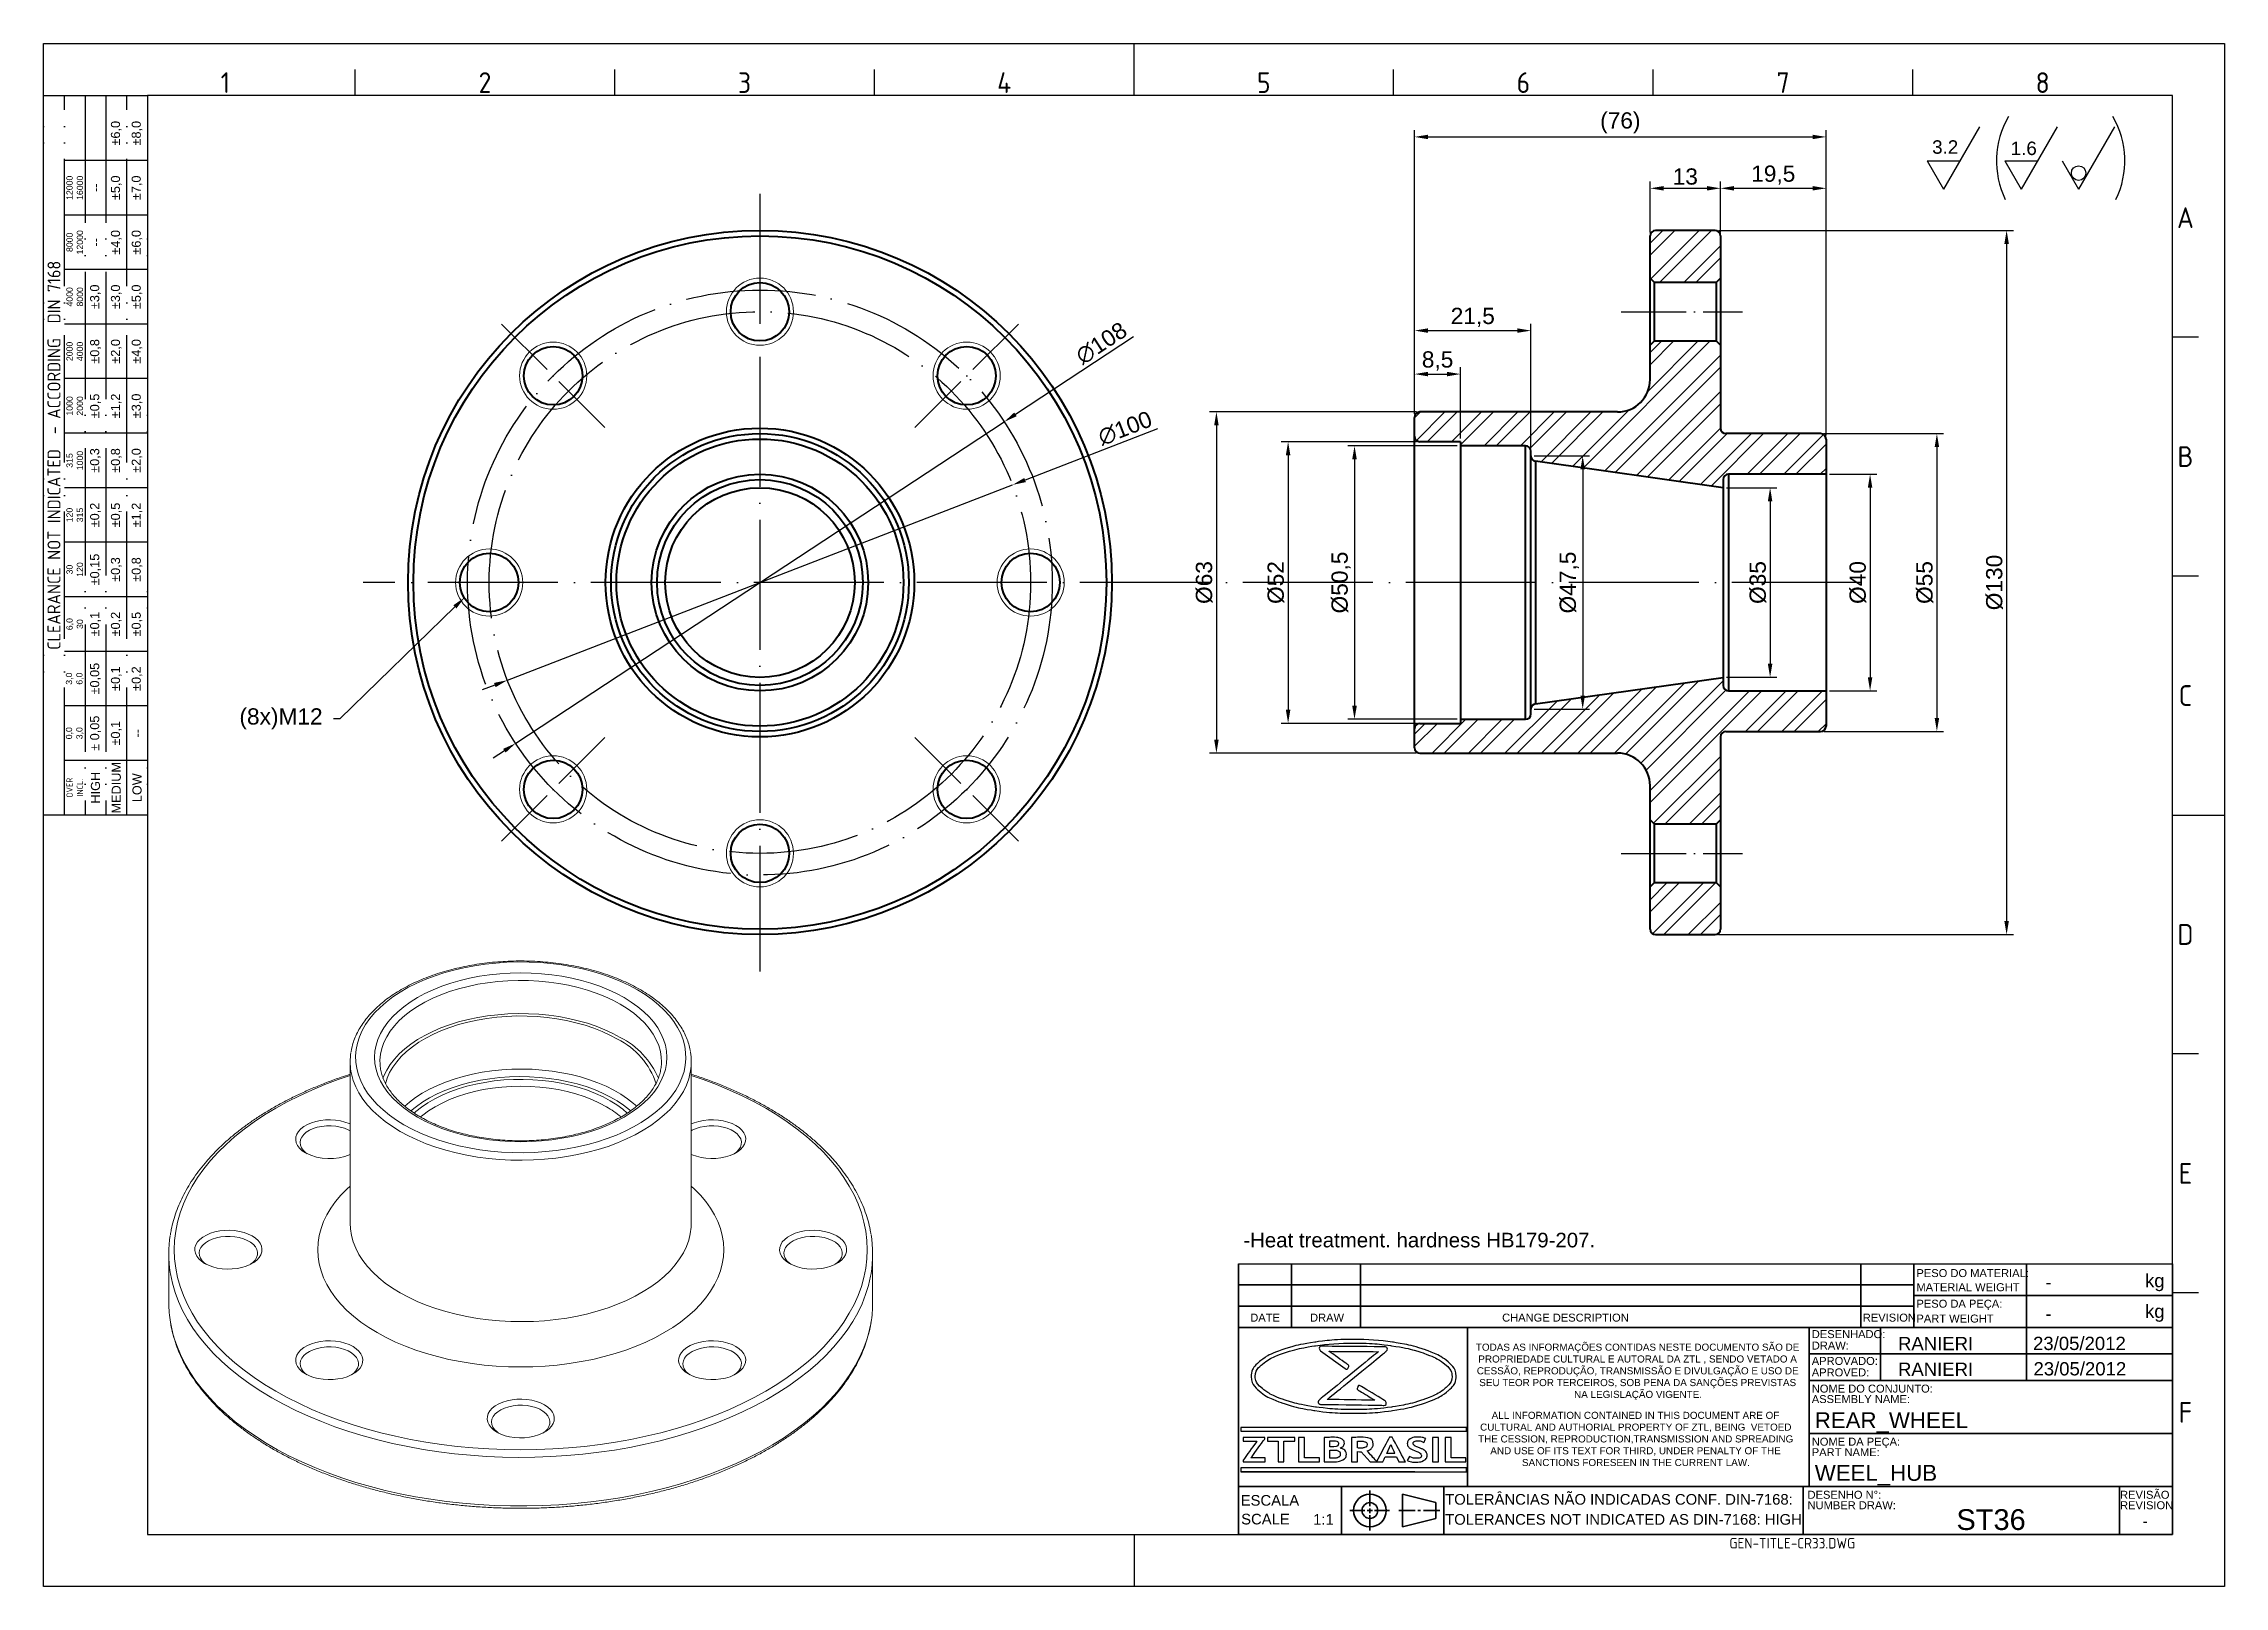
# Model space of a CAD drawing. Header units: millimetres. Extents: x 2452 to 2855, y 1106 to 1391.
import ezdxf
from ezdxf import colors
from ezdxf.entities.mleader import LeaderData, LeaderLine
from ezdxf.enums import TextEntityAlignment as Align
from ezdxf.math import Vec2, Vec3

# ---------------------------------------------------------------- set-up
doc = ezdxf.new("R2010")
doc.units = ezdxf.units.MM
for name, pattern in [('ACAD_ISO02W100', [15, 12, -3]), ('ACAD_ISO04W100', [30, 24, -3, 0, -3]), ('ACAD_ISO05W100', [33, 24, -3, 0, -3, 0, -3])]:
    doc.linetypes.add(name, pattern=pattern)
for name, color, linetype, lineweight in [('AM_0', 7, 'Continuous', 40), ('AM_4', 1, 'ACAD_ISO04W100', 25), ('AM_5', 3, 'Continuous', 25), ('AM_8', 40, 'ACAD_ISO02W100', 35), ('AM_BOR', 2, 'ACAD_ISO05W100', 35)]:
    doc.layers.add(name, color=color, linetype=linetype, lineweight=lineweight)
doc.layers.add('Camada 1', color=7, linetype='Continuous')
doc.styles.add('ACISOTS', font='isocp.shx', dxfattribs={"height": 1})
doc.styles.get("Standard").update_dxf_attribs({"font": 'arial.ttf'})
doc.dimstyles.new('ISO-25', dxfattribs={"dimtxt": 3, "dimasz": 2.5, "dimexe": 1.25, "dimexo": 0.625, "dimtad": 1, "dimtxsty": 'Standard', "dimcen": 2.5, "dimadec": 0, "dimazin": 0, "dimtfac": 1, "dimtmove": 0, "dimatfit": 3, "dimfxl": 1, "dimarcsym": 0})

msp = doc.modelspace()

# ---------------------------------------------------------------- texts
at = {"color": 0, "linetype": 'Continuous', "char_height": 1.3068, "attachment_point": 1}
for s, width, insert in [('\\pi0.22868;TODAS AS INFORMAÇÕES CONTIDAS NESTE DOCUMENTO SÃO DE \\P\\pi0.68107;PROPRIEDADE CULTURAL E AUTORAL DA ZTL , SENDO VETADO A \\P\\pi0.40206;CESSÃO, REPRODUÇÃO, TRANSMISSÃO E DIVULGAÇÃO E USO DE \\P\\pi0.85222;SEU TEOR POR TERCEIROS, SOB PENA DA SANÇÕES PREVISTAS \\P\\pi18.36;NA LEGISLAÇÃO VIGENTE.', 60.06028, (2716.269, 1151.31)), ('\\pi3.8613;ALL INFORMATION CONTAINED IN THIS DOCUMENT ARE OF \\P\\pi1.73;CULTURAL AND AUTHORIAL PROPERTY OF ZTL, BEING  VETOED \\P\\pi1.3605;THE CESSION, REPRODUCTION,TRANSMISSION AND SPREADING \\P\\pi3.6144;AND USE OF ITS TEXT FOR THIRD, UNDER PENALTY OF THE \\P\\pi9.4669;SANCTIONS FORESEEN IN THE CURRENT LAW.', 60.78715, (2715.542, 1138.731))]:
    msp.add_mtext_dynamic_manual_height_columns(s, width=width, gutter_width=12.5, heights=[0], dxfattribs=dict(at, insert=insert))
at = {"layer": 'AM_4', "insert": (2673.536, 1171.781), "char_height": 2.7, "width": 66.26474, "attachment_point": 1}
msp.add_mtext('-Heat treatment. hardness HB179-207.', dxfattribs=at)
at = {"layer": 'AM_5', "char_height": 2.484, "attachment_point": 1}
for s, insert in [('3.2', (2800.763, 1373.477)), ('1.6', (2815.272, 1373.237))]:
    msp.add_mtext_dynamic_manual_height_columns(s, width=18.23779, gutter_width=12.5, heights=[0], dxfattribs=dict(at, insert=insert))
at = {"layer": 'AM_8', "color": 0, "linetype": 'Continuous'}
for s, height, p in [('PESO DO MATERIAL:', 1.47015, (2797.862, 1163.601)), ('kg', 2.4503, (2840.086, 1161.722)), ('MATERIAL WEIGHT', 1.47015, (2797.862, 1160.998)), ('DATE', 1.4702, (2674.824, 1155.38)), ('DRAW', 1.4702, (2685.868, 1155.38)), ('CHANGE DESCRIPTION', 1.47015, (2721.342, 1155.38)), ('REVISION', 1.4702, (2787.956, 1155.38)), ('PESO DA PEÇA:', 1.47015, (2797.862, 1157.951)), ('PART WEIGHT', 1.47015, (2797.862, 1155.208)), ('kg', 2.4503, (2840.086, 1156.069)), ('DESENHADO:', 1.4702, (2778.533, 1152.333)), ('APROVADO:', 1.4702, (2778.533, 1147.381)), ('DRAW:', 1.4702, (2778.533, 1150.218)), ('APROVED:', 1.4702, (2778.533, 1145.267)), ('ASSEMBLY NAME:', 1.47015, (2778.533, 1140.34)), ('NOME DO CONJUNTO:', 1.47015, (2778.533, 1142.275)), ('NOME DA PEÇA:', 1.47015, (2778.533, 1132.474)), ('PART NAME:', 1.4702, (2778.533, 1130.539)), ('TOLERÂNCIAS NÃO INDICADAS CONF. DIN-7168:', 1.9602, (2710.818, 1121.581)), ('DESENHO N%%d:', 1.47015, (2777.752, 1122.673)), ('REVISÃO', 1.4702, (2835.473, 1122.673)), ('SCALE', 1.9602, (2673.144, 1117.935)), ('ESCALA', 1.9602, (2673.053, 1121.398)), ('1:1', 1.9602, (2686.434, 1117.881)), ('TOLERANCES NOT INDICATED AS DIN-7168: HIGH', 1.9602, (2710.818, 1117.881)), ('NUMBER DRAW:', 1.47015, (2777.752, 1120.738)), ('REVISION', 1.4702, (2835.473, 1120.738))]:
    msp.add_text(s, height=height, dxfattribs=at).set_placement(p)
for p in [(2821.688, 1162.669), (2821.688, 1156.838)]:
    msp.add_attdef('-', text='', height=2.45, dxfattribs=at).set_placement(p, align=Align.MIDDLE_LEFT)
for tag, p, height in [('RANIERI', (2794.459, 1150.102), 2.45), ('23/05/2012', (2819.403, 1150.131), 2.45), ('23/05/2012', (2819.481, 1145.442), 2.45), ('RANIERI', (2794.457, 1145.361), 2.45), ('REAR_WHEEL', (2779.087, 1135.714), 2.94), ('WEEL_HUB', (2779.087, 1125.988), 2.94), ('ST36', (2805.249, 1116.908), 3.833)]:
    msp.add_attdef(tag, p, '', height=height, dxfattribs=at)
msp.add_attdef('-', text='', height=1.917, dxfattribs=at).set_placement((2840.112, 1118.528), align=Align.MIDDLE_CENTER)
at = {"layer": 'AM_8', "color": 0, "linetype": 'Continuous', "style": 'ACISOTS'}
msp.add_attdef('GEN-TITLE-CR33.DWG', (2763.316, 1113.487), '', height=1.96, dxfattribs=at)

# ---------------------------------------------------------------- blocks, each defined once
blk = doc.blocks.new('A3 ZTL')
for p, q in [((19.57, 280.82), (19.57, 9.78)), ((401.17, 280.82), (19.57, 280.82)), ((401.17, 9.78), (401.17, 280.82)), ((19.57, 9.78), (401.17, 9.78))]:
    blk.add_line(p, q)
at = {"layer": 'AM_BOR', "color": 135, "linetype": 'Continuous', "lineweight": 25}
for p, q in [((0, 0), (0, 290.61)), ((0, 290.61), (410.96, 290.61)), ((410.96, 290.61), (410.96, 0)), ((410.96, 0), (0, 0))]:
    blk.add_line(p, q, dxfattribs=at)
at = {"layer": 'AM_BOR', "color": 135, "lineweight": 25}
for p, q in [((205.48, 280.82), (205.48, 290.61)), ((58.71, 280.82), (58.71, 285.71)), ((107.63, 280.82), (107.63, 285.71)), ((156.56, 280.82), (156.56, 285.71)), ((254.4, 280.82), (254.4, 285.71)), ((303.33, 280.82), (303.33, 285.71)), ((352.25, 280.82), (352.25, 285.71)), ((3.91, 145.3), (3.91, 280.82)), ((7.83, 280.82), (7.83, 145.3)), ((11.74, 280.82), (11.74, 145.3)), ((15.66, 145.3), (15.66, 280.82)), ((19.57, 268.59), (3.91, 268.59)), ((19.57, 258.32), (3.91, 258.32)), ((19.57, 248.04), (3.91, 248.04)), ((19.57, 237.77), (3.91, 237.77)), ((406.07, 235.32), (401.17, 235.32)), ((19.57, 227.5), (3.91, 227.5)), ((19.57, 217.22), (3.91, 217.22)), ((19.57, 206.95), (3.91, 206.95)), ((19.57, 196.67), (3.91, 196.67)), ((406.07, 190.31), (401.17, 190.31)), ((19.57, 186.4), (3.91, 186.4)), ((19.57, 176.13), (3.91, 176.13)), ((19.57, 165.85), (3.91, 165.85)), ((19.57, 155.58), (3.91, 155.58)), ((401.17, 145.3), (410.96, 145.3)), ((406.07, 100.29), (401.17, 100.29)), ((406.07, 55.28), (401.17, 55.28)), ((205.48, 9.78), (205.48, 0))]:
    blk.add_line(p, q, dxfattribs=at)
blk.add_lwpolyline([(19.57, 145.3), (0, 145.3), (0, 280.82), (19.57, 280.82)], close=True, dxfattribs=at)
at = {"layer": 'AM_BOR', "color": 135, "lineweight": 25, "style": 'ACISOTS'}
for s, p in [('1', (34.25, 283.27)), ('2', (83.17, 283.27)), ('3', (132.09, 283.27)), ('4', (181.02, 283.27)), ('5', (229.94, 283.27)), ('6', (278.86, 283.27)), ('7', (327.79, 283.27)), ('8', (376.71, 283.27)), ('A', (403.62, 257.83)), ('B', (403.62, 212.82)), ('C', (403.62, 167.81)), ('D', (403.62, 122.8)), ('E', (403.62, 77.79)), ('F', (403.62, 32.78))]:
    blk.add_text(s, height=3.91, dxfattribs=at).set_placement(p, align=Align.MIDDLE)
at = {"layer": 'AM_BOR', "color": 135, "lineweight": 25, "attachment_point": 5, "rotation": 90}
for s, insert, char_height, width in [('±6,0', (13.7, 273.73), 1.712, 10.274), ('±8,0', (17.61, 273.73), 1.712, 10.274), ('12000\\P16000', (5.87, 263.45), 1.174, 10.274), ('--', (9.78, 263.45), 1.712, 10.274), ('±5,0', (13.7, 263.45), 1.712, 10.274), ('±7,0', (17.61, 263.45), 1.712, 10.274), ('8000\\P12000', (5.87, 253.18), 1.174, 10.274), ('±4,0', (13.7, 253.18), 1.712, 10.274), ('±6,0', (17.61, 253.18), 1.712, 10.274), ('--', (9.78, 253.18), 1.712, 10.274), ('{\\Fisocp.shx|c0;CLEARANCE NOT INDICATED  - ACCORDING  DIN 7168}', (1.96, 213.06), 2.4462, 135.5186), ('4000\\P8000', (5.87, 242.91), 1.174, 10.274), ('±3,0', (9.78, 242.91), 1.712, 10.274), ('±3,0', (13.7, 242.91), 1.712, 10.274), ('±5,0', (17.61, 242.91), 1.712, 10.274), ('2000\\P4000', (5.87, 232.63), 1.174, 10.274), ('±0,8', (9.78, 232.63), 1.712, 10.274), ('±2,0', (13.7, 232.63), 1.712, 10.274), ('±4,0', (17.61, 232.63), 1.712, 10.274), ('1000\\P2000', (5.87, 222.36), 1.174, 10.274), ('±0,5', (9.78, 222.36), 1.712, 10.274), ('±1,2', (13.7, 222.36), 1.712, 10.274), ('±3,0', (17.61, 222.36), 1.712, 10.274), ('315\\P1000', (5.87, 212.08), 1.174, 10.274), ('±0,3', (9.78, 212.08), 1.712, 10.274), ('±0,8', (13.7, 212.08), 1.712, 10.274), ('±2,0', (17.61, 212.08), 1.712, 10.274), ('120\\P315', (5.87, 201.81), 1.174, 10.274), ('±0,2', (9.78, 201.81), 1.712, 10.274), ('±0,5', (13.7, 201.81), 1.712, 10.274), ('±1,2', (17.61, 201.81), 1.712, 10.274), ('±0,15', (9.78, 191.54), 1.712, 10.274), ('±0,3', (13.7, 191.54), 1.712, 10.274), ('±0,8', (17.61, 191.54), 1.712, 10.274), ('30\\P120', (5.87, 191.54), 1.174, 10.274), ('6,0\\P30', (5.87, 181.26), 1.174, 10.274), ('±0,1', (9.78, 181.26), 1.712, 10.274), ('±0,2', (13.7, 181.26), 1.712, 10.274), ('±0,5', (17.61, 181.26), 1.712, 10.274), ('±0,05', (9.78, 170.99), 1.712, 10.274), ('±0,1', (13.7, 170.99), 1.712, 10.274), ('±0,2', (17.61, 170.99), 1.712, 10.274), ('3,0\\P6,0', (5.87, 170.99), 1.174, 10.274), ('0,0\\P3,0', (5.87, 160.71), 1.174, 10.274), ('± 0,05', (9.78, 160.71), 1.712, 10.274), ('\\pt4.69206;±0,1', (13.7, 160.71), 1.7123, 10.274), ('--', (17.61, 160.71), 1.712, 10.274), ('{\\Fisocp.shx|c0;OVER\\PINCL.}', (5.87, 150.44), 1.1742, 10.274), ('HIGH', (9.78, 150.44), 1.712, 10.274), ('MEDIUM', (13.7, 150.44), 1.712, 10.274), ('LOW', (17.61, 150.44), 1.712, 10.274)]:
    blk.add_mtext(s, dxfattribs=dict(at, insert=insert, char_height=char_height, width=width))
blk = doc.blocks.new('*D53')
at = {"layer": 'AM_5', "color": 0, "lineweight": -2, "transparency": 16777216}
for p, q in [((2653.23, 1337.19), (2631.46, 1322.88)), ((2539.15, 1262.15), (2629.38, 1321.5)), ((2537.06, 1260.78), (2534.97, 1259.4))]:
    blk.add_line(p, q, dxfattribs=at)
at = {"layer": 'AM_5', "color": 0, "transparency": 16777216}
for points in [[(2631.23, 1323.22), (2631.69, 1322.53), (2629.38, 1321.5)], [(2536.83, 1261.12), (2537.29, 1260.43), (2539.15, 1262.15)]]:
    blk.add_solid(points, dxfattribs=at)
at = {"layer": 'Defpoints', "color": 0, "transparency": 16777216}
for p in [(2629.38, 1321.5), (2539.15, 1262.15)]:
    blk.add_point(p, dxfattribs=at)
at = {"layer": 'AM_5', "color": 0, "transparency": 16777216, "insert": (2647.34, 1336), "char_height": 3, "attachment_point": 5, "rotation": 33.3374}
blk.add_mtext('∅108', dxfattribs=at)
blk = doc.blocks.new('*D54')
at = {"layer": 'AM_5', "color": 0, "lineweight": -2, "transparency": 16777216}
for p, q in [((2657.71, 1320.22), (2633.23, 1310.75)), ((2537.62, 1273.8), (2630.9, 1309.85)), ((2535.29, 1272.9), (2532.96, 1272))]:
    blk.add_line(p, q, dxfattribs=at)
at = {"layer": 'AM_5', "color": 0, "transparency": 16777216}
for points in [[(2633.08, 1311.14), (2633.38, 1310.37), (2630.9, 1309.85)], [(2535.14, 1273.29), (2535.44, 1272.51), (2537.62, 1273.8)]]:
    blk.add_solid(points, dxfattribs=at)
at = {"layer": 'Defpoints', "color": 0, "transparency": 16777216}
for p in [(2630.9, 1309.85), (2537.62, 1273.8)]:
    blk.add_point(p, dxfattribs=at)
at = {"layer": 'AM_5', "color": 0, "transparency": 16777216, "insert": (2651.71, 1320.3), "char_height": 3, "attachment_point": 5, "rotation": 21.1337}
blk.add_mtext('∅100', dxfattribs=at)
blk = doc.blocks.new('*D68')
at = {"layer": 'AM_5', "color": 0, "lineweight": -2, "transparency": 16777216}
for p, q in [((2761.29, 1356.83), (2815.77, 1356.83)), ((2814.52, 1354.33), (2814.52, 1229.33)), ((2761.29, 1226.83), (2815.77, 1226.83))]:
    blk.add_line(p, q, dxfattribs=at)
at = {"layer": 'AM_5', "color": 0, "transparency": 16777216}
for points in [[(2814.1, 1354.33), (2814.94, 1354.33), (2814.52, 1356.83)], [(2814.1, 1229.33), (2814.94, 1229.33), (2814.52, 1226.83)]]:
    blk.add_solid(points, dxfattribs=at)
at = {"layer": 'Defpoints', "color": 0, "transparency": 16777216}
for p in [(2760.67, 1356.83), (2760.67, 1226.83), (2814.52, 1226.83)]:
    blk.add_point(p, dxfattribs=at)
at = {"layer": 'AM_5', "color": 0, "transparency": 16777216, "insert": (2812.28, 1291.83), "char_height": 3, "attachment_point": 5, "rotation": 90}
blk.add_mtext('%%c130', dxfattribs=at)
blk = doc.blocks.new('*D69')
at = {"layer": 'AM_5', "color": 0, "lineweight": -2, "transparency": 16777216}
for p, q in [((2780.79, 1319.33), (2802.89, 1319.33)), ((2801.64, 1316.83), (2801.64, 1266.83)), ((2780.79, 1264.33), (2802.89, 1264.33))]:
    blk.add_line(p, q, dxfattribs=at)
at = {"layer": 'AM_5', "color": 0, "transparency": 16777216}
for points in [[(2801.23, 1316.83), (2802.06, 1316.83), (2801.64, 1319.33)], [(2801.23, 1266.83), (2802.06, 1266.83), (2801.64, 1264.33)]]:
    blk.add_solid(points, dxfattribs=at)
at = {"layer": 'Defpoints', "color": 0, "transparency": 16777216}
for p in [(2780.17, 1319.33), (2780.17, 1264.33), (2801.64, 1264.33)]:
    blk.add_point(p, dxfattribs=at)
at = {"layer": 'AM_5', "color": 0, "transparency": 16777216, "insert": (2799.4, 1291.83), "char_height": 3, "attachment_point": 5, "rotation": 90}
blk.add_mtext('%%C55', dxfattribs=at)
blk = doc.blocks.new('*D70')
at = {"layer": 'AM_5', "color": 0, "lineweight": -2, "transparency": 16777216}
for p, q in [((2781.79, 1311.83), (2790.55, 1311.83)), ((2789.3, 1309.33), (2789.3, 1274.33)), ((2781.79, 1271.83), (2790.55, 1271.83))]:
    blk.add_line(p, q, dxfattribs=at)
at = {"layer": 'AM_5', "color": 0, "transparency": 16777216}
for points in [[(2788.89, 1309.33), (2789.72, 1309.33), (2789.3, 1311.83)], [(2788.89, 1274.33), (2789.72, 1274.33), (2789.3, 1271.83)]]:
    blk.add_solid(points, dxfattribs=at)
at = {"layer": 'Defpoints', "color": 0, "transparency": 16777216}
for p in [(2781.17, 1311.83), (2781.17, 1271.83), (2789.3, 1271.83)]:
    blk.add_point(p, dxfattribs=at)
at = {"layer": 'AM_5', "color": 0, "transparency": 16777216, "insert": (2787.06, 1291.83), "char_height": 3, "attachment_point": 5, "rotation": 90}
blk.add_mtext('%%C40', dxfattribs=at)
blk = doc.blocks.new('*D71')
at = {"layer": 'AM_5', "color": 0, "lineweight": -2, "transparency": 16777216}
for p, q in [((2713.04, 1317.08), (2692.83, 1317.08)), ((2694.08, 1314.58), (2694.08, 1269.08)), ((2713.04, 1266.58), (2692.83, 1266.58))]:
    blk.add_line(p, q, dxfattribs=at)
at = {"layer": 'AM_5', "color": 0, "transparency": 16777216}
for points in [[(2693.66, 1314.58), (2694.5, 1314.58), (2694.08, 1317.08)], [(2693.66, 1269.08), (2694.5, 1269.08), (2694.08, 1266.58)]]:
    blk.add_solid(points, dxfattribs=at)
at = {"layer": 'Defpoints', "color": 0, "transparency": 16777216}
for p in [(2713.67, 1317.08), (2694.08, 1266.58), (2713.67, 1266.58)]:
    blk.add_point(p, dxfattribs=at)
at = {"layer": 'AM_5', "color": 0, "transparency": 16777216, "insert": (2691.6, 1291.83), "char_height": 3, "attachment_point": 5, "rotation": 90}
blk.add_mtext('%%C50,5', dxfattribs=at)
blk = doc.blocks.new('*D72')
at = {"layer": 'AM_5', "color": 0, "lineweight": -2, "transparency": 16777216}
for p, q in [((2705.54, 1317.83), (2680.56, 1317.83)), ((2681.81, 1315.33), (2681.81, 1268.33)), ((2705.54, 1265.83), (2680.56, 1265.83))]:
    blk.add_line(p, q, dxfattribs=at)
at = {"layer": 'AM_5', "color": 0, "transparency": 16777216}
for points in [[(2681.4, 1315.33), (2682.23, 1315.33), (2681.81, 1317.83)], [(2681.4, 1268.33), (2682.23, 1268.33), (2681.81, 1265.83)]]:
    blk.add_solid(points, dxfattribs=at)
at = {"layer": 'Defpoints', "color": 0, "transparency": 16777216}
for p in [(2706.17, 1317.83), (2681.81, 1265.83), (2706.17, 1265.83)]:
    blk.add_point(p, dxfattribs=at)
at = {"layer": 'AM_5', "color": 0, "transparency": 16777216, "insert": (2679.57, 1291.83), "char_height": 3, "attachment_point": 5, "rotation": 90}
blk.add_mtext('%%C52', dxfattribs=at)
blk = doc.blocks.new('*D73')
at = {"layer": 'AM_5', "color": 0, "lineweight": -2, "transparency": 16777216}
for p, q in [((2705.54, 1323.33), (2667.32, 1323.33)), ((2668.57, 1320.83), (2668.57, 1262.83)), ((2705.54, 1260.33), (2667.32, 1260.33))]:
    blk.add_line(p, q, dxfattribs=at)
at = {"layer": 'AM_5', "color": 0, "transparency": 16777216}
for points in [[(2668.15, 1320.83), (2668.99, 1320.83), (2668.57, 1323.33)], [(2668.15, 1262.83), (2668.99, 1262.83), (2668.57, 1260.33)]]:
    blk.add_solid(points, dxfattribs=at)
at = {"layer": 'Defpoints', "color": 0, "transparency": 16777216}
for p in [(2706.17, 1323.33), (2668.57, 1260.33), (2706.17, 1260.33)]:
    blk.add_point(p, dxfattribs=at)
at = {"layer": 'AM_5', "color": 0, "transparency": 16777216, "insert": (2666.33, 1291.83), "char_height": 3, "attachment_point": 5, "rotation": 90}
blk.add_mtext('%%C63', dxfattribs=at)
blk = doc.blocks.new('*D74')
at = {"layer": 'AM_5', "color": 0, "lineweight": -2, "transparency": 16777216}
for p, q in [((2748.67, 1356.45), (2748.67, 1365.86)), ((2761.67, 1356.45), (2761.67, 1365.86)), ((2751.17, 1364.61), (2759.17, 1364.61))]:
    blk.add_line(p, q, dxfattribs=at)
at = {"layer": 'AM_5', "color": 0, "transparency": 16777216}
for points in [[(2751.17, 1365.03), (2751.17, 1364.2), (2748.67, 1364.61)], [(2759.17, 1365.03), (2759.17, 1364.2), (2761.67, 1364.61)]]:
    blk.add_solid(points, dxfattribs=at)
at = {"layer": 'Defpoints', "color": 0, "transparency": 16777216}
for p in [(2761.67, 1364.61), (2748.67, 1355.83), (2761.67, 1355.83)]:
    blk.add_point(p, dxfattribs=at)
at = {"layer": 'AM_5', "color": 0, "transparency": 16777216, "insert": (2755.17, 1366.77), "char_height": 3, "attachment_point": 5}
blk.add_mtext('13', dxfattribs=at)
blk = doc.blocks.new('*D75')
at = {"layer": 'AM_5', "color": 0, "lineweight": -2, "transparency": 16777216}
for p, q in [((2761.67, 1365.24), (2761.67, 1365.86)), ((2781.17, 1318.95), (2781.17, 1365.86)), ((2764.17, 1364.61), (2778.67, 1364.61))]:
    blk.add_line(p, q, dxfattribs=at)
at = {"layer": 'AM_5', "color": 0, "transparency": 16777216}
for points in [[(2764.17, 1365.03), (2764.17, 1364.2), (2761.67, 1364.61)], [(2778.67, 1365.03), (2778.67, 1364.2), (2781.17, 1364.61)]]:
    blk.add_solid(points, dxfattribs=at)
at = {"layer": 'Defpoints', "color": 0, "transparency": 16777216}
for p in [(2761.67, 1364.61), (2781.17, 1364.61), (2781.17, 1318.33)]:
    blk.add_point(p, dxfattribs=at)
at = {"layer": 'AM_5', "color": 0, "transparency": 16777216, "insert": (2771.42, 1367.04), "char_height": 3, "attachment_point": 5}
blk.add_mtext('19,5', dxfattribs=at)
blk = doc.blocks.new('*D76')
at = {"layer": 'AM_5', "color": 0, "lineweight": -2, "transparency": 16777216}
for p, q in [((2705.17, 1322.95), (2705.17, 1331.56)), ((2707.67, 1330.31), (2711.17, 1330.31)), ((2713.67, 1318.45), (2713.67, 1331.56))]:
    blk.add_line(p, q, dxfattribs=at)
at = {"layer": 'AM_5', "color": 0, "transparency": 16777216}
for points in [[(2707.67, 1330.73), (2707.67, 1329.9), (2705.17, 1330.31)], [(2711.17, 1330.73), (2711.17, 1329.9), (2713.67, 1330.31)]]:
    blk.add_solid(points, dxfattribs=at)
at = {"layer": 'Defpoints', "color": 0, "transparency": 16777216}
for p in [(2713.67, 1330.31), (2705.17, 1322.33), (2713.67, 1317.83)]:
    blk.add_point(p, dxfattribs=at)
at = {"layer": 'AM_5', "color": 0, "transparency": 16777216, "insert": (2709.42, 1332.74), "char_height": 3, "attachment_point": 5}
blk.add_mtext('8,5', dxfattribs=at)
blk = doc.blocks.new('*D77')
at = {"layer": 'AM_5', "color": 0, "lineweight": -2, "transparency": 16777216}
for p, q in [((2705.17, 1330.94), (2705.17, 1339.59)), ((2707.67, 1338.34), (2724.17, 1338.34)), ((2726.67, 1316.7), (2726.67, 1339.59))]:
    blk.add_line(p, q, dxfattribs=at)
at = {"layer": 'AM_5', "color": 0, "transparency": 16777216}
for points in [[(2707.67, 1338.76), (2707.67, 1337.93), (2705.17, 1338.34)], [(2724.17, 1338.76), (2724.17, 1337.93), (2726.67, 1338.34)]]:
    blk.add_solid(points, dxfattribs=at)
at = {"layer": 'Defpoints', "color": 0, "transparency": 16777216}
for p in [(2726.67, 1338.34), (2705.17, 1330.31), (2726.67, 1316.08)]:
    blk.add_point(p, dxfattribs=at)
at = {"layer": 'AM_5', "color": 0, "transparency": 16777216, "insert": (2715.92, 1340.77), "char_height": 3, "attachment_point": 5}
blk.add_mtext('21,5', dxfattribs=at)
blk = doc.blocks.new('*D78')
at = {"layer": 'AM_5', "color": 0, "lineweight": -2, "transparency": 16777216}
for p, q in [((2762.79, 1309.33), (2772.09, 1309.33)), ((2770.84, 1306.83), (2770.84, 1276.83)), ((2762.79, 1274.33), (2772.09, 1274.33))]:
    blk.add_line(p, q, dxfattribs=at)
at = {"layer": 'AM_5', "color": 0, "transparency": 16777216}
for points in [[(2770.42, 1306.83), (2771.25, 1306.83), (2770.84, 1309.33)], [(2770.42, 1276.83), (2771.25, 1276.83), (2770.84, 1274.33)]]:
    blk.add_solid(points, dxfattribs=at)
at = {"layer": 'Defpoints', "color": 0, "transparency": 16777216}
for p in [(2762.17, 1309.33), (2762.17, 1274.33), (2770.84, 1274.33)]:
    blk.add_point(p, dxfattribs=at)
at = {"layer": 'AM_5', "color": 0, "transparency": 16777216, "insert": (2768.6, 1291.83), "char_height": 3, "attachment_point": 5, "rotation": 90}
blk.add_mtext('%%C35', dxfattribs=at)
blk = doc.blocks.new('*D79')
at = {"layer": 'AM_5', "color": 0, "lineweight": -2, "transparency": 16777216}
for p, q in [((2727.29, 1315.2), (2737.47, 1315.2)), ((2736.22, 1312.7), (2736.22, 1270.96)), ((2727.29, 1268.46), (2737.47, 1268.46))]:
    blk.add_line(p, q, dxfattribs=at)
at = {"layer": 'AM_5', "color": 0, "transparency": 16777216}
for points in [[(2735.8, 1312.7), (2736.64, 1312.7), (2736.22, 1315.2)], [(2735.8, 1270.96), (2736.64, 1270.96), (2736.22, 1268.46)]]:
    blk.add_solid(points, dxfattribs=at)
at = {"layer": 'Defpoints', "color": 0, "transparency": 16777216}
for p in [(2726.67, 1315.2), (2726.67, 1268.46), (2736.22, 1268.46)]:
    blk.add_point(p, dxfattribs=at)
at = {"layer": 'AM_5', "color": 0, "transparency": 16777216, "insert": (2733.74, 1291.83), "char_height": 3, "attachment_point": 5, "rotation": 90}
blk.add_mtext('%%c47,5', dxfattribs=at)
blk = doc.blocks.new('*D80')
at = {"layer": 'AM_5', "color": 0, "lineweight": -2, "transparency": 16777216}
for p, q in [((2705.17, 1322.95), (2705.17, 1375.35)), ((2707.67, 1374.1), (2778.67, 1374.1)), ((2781.17, 1365.24), (2781.17, 1375.35))]:
    blk.add_line(p, q, dxfattribs=at)
at = {"layer": 'AM_5', "color": 0, "transparency": 16777216}
for points in [[(2707.67, 1374.51), (2707.67, 1373.68), (2705.17, 1374.1)], [(2778.67, 1374.51), (2778.67, 1373.68), (2781.17, 1374.1)]]:
    blk.add_solid(points, dxfattribs=at)
at = {"layer": 'Defpoints', "color": 0, "transparency": 16777216}
for p in [(2781.17, 1374.1), (2781.17, 1364.61), (2705.17, 1322.33)]:
    blk.add_point(p, dxfattribs=at)
at = {"layer": 'AM_5', "color": 0, "transparency": 16777216, "insert": (2743.17, 1376.69), "char_height": 3, "attachment_point": 5}
blk.add_mtext('(76)', dxfattribs=at)

# ---------------------------------------------------------------- dimensions: what is measured, and where the dimension line sits
at = {"layer": 'AM_5'}
dim = msp.add_linear_dim(base=(2781.169, 1374.096), p1=(2705.169, 1322.326), p2=(2781.169, 1364.615), text='(76)', dimstyle='ISO-25', dxfattribs=at)
dim.commit()
dim.dimension.update_dxf_attribs({"geometry": '*D80', "text_midpoint": (2743.169, 1376.688)})
for base, p1, p2, picture, middle in [((2761.669, 1364.615), (2748.669, 1355.826), (2761.669, 1355.826), '*D74', (2755.169, 1366.773)), ((2781.169, 1364.615), (2761.669, 1364.615), (2781.169, 1318.326), '*D75', (2771.419, 1367.043)), ((2726.669, 1338.342), (2705.169, 1330.315), (2726.669, 1316.076), '*D77', (2715.919, 1340.77)), ((2713.669, 1330.315), (2705.169, 1322.326), (2713.669, 1317.826), '*D76', (2709.419, 1332.743))]:
    dim = msp.add_linear_dim(base=base, p1=p1, p2=p2, dimstyle='ISO-25', dxfattribs=at)
    dim.commit()
    dim.dimension.update_dxf_attribs({"geometry": picture, "text_midpoint": middle})
for base, p1, p2, text, picture, middle in [((2814.519, 1226.826), (2760.669, 1356.826), (2760.669, 1226.826), '%%c130', '*D68', (2812.278, 1291.826)), ((2668.568, 1260.326), (2706.169, 1323.326), (2706.169, 1260.326), '%%C63', '*D73', (2666.328, 1291.826)), ((2681.815, 1265.826), (2706.169, 1317.826), (2706.169, 1265.826), '%%C52', '*D72', (2679.574, 1291.826)), ((2801.643, 1264.326), (2780.169, 1319.326), (2780.169, 1264.326), '%%C55', '*D69', (2799.403, 1291.826)), ((2694.081, 1266.576), (2713.669, 1317.076), (2713.669, 1266.576), '%%C50,5', '*D71', (2691.604, 1291.826)), ((2736.219, 1268.457), (2726.669, 1315.195), (2726.669, 1268.457), '%%c47,5', '*D79', (2733.742, 1291.826)), ((2770.838, 1274.326), (2762.169, 1309.326), (2762.169, 1274.326), '%%C35', '*D78', (2768.598, 1291.826)), ((2789.305, 1271.826), (2781.169, 1311.826), (2781.169, 1271.826), '%%C40', '*D70', (2787.064, 1291.826))]:
    dim = msp.add_linear_dim(base=base, p1=p1, p2=p2, angle=90, text=text, dimstyle='ISO-25', dxfattribs=at)
    dim.commit()
    dim.dimension.update_dxf_attribs({"geometry": picture, "text_midpoint": middle})
for p1, p2, picture, middle in [((2539.147, 1262.15), (2629.375, 1321.503), '*D53', (2648.573, 1334.131)), ((2537.624, 1273.799), (2630.898, 1309.853), '*D54', (2652.516, 1318.21))]:
    dim = msp.add_diameter_dim_2p(p1=p1, p2=p2, dimstyle='ISO-25', dxfattribs=at)
    dim.commit()
    dim.dimension.update_dxf_attribs({"geometry": picture, "text_midpoint": middle, "dimtype": 163})

# ---------------------------------------------------------------- hatches: boundary and pattern name
at = {"layer": 'AM_5'}
h = msp.add_hatch(dxfattribs=at)
h.set_pattern_fill('ANSI32', color=256, scale=0.5)
h.paths.add_polyline_path([(2761.669, 1355.826, 0.4142136), (2760.669, 1356.826), (2749.669, 1356.826, 0.4142136), (2748.669, 1355.826), (2748.669, 1348.026), (2749.469, 1347.226), (2760.869, 1347.226), (2761.669, 1348.026)])
h.paths.add_polyline_path([(2761.669, 1320.326), (2761.669, 1335.626), (2760.869, 1336.426), (2749.469, 1336.426), (2748.669, 1335.626), (2748.669, 1329.326, -0.4142136), (2742.669, 1323.326), (2706.169, 1323.326, 0.4142136), (2705.169, 1322.326), (2705.169, 1318.826, 0.4142136), (2706.169, 1317.826), (2713.669, 1317.826), (2713.669, 1317.076), (2725.669, 1317.076, -0.4142136), (2726.669, 1316.076), (2726.669, 1315.195, 0.3737997), (2727.529, 1314.205), (2762.169, 1309.326), (2762.169, 1310.826, -0.4142136), (2763.169, 1311.826), (2781.169, 1311.826), (2781.169, 1318.326, 0.4142136), (2780.169, 1319.326), (2762.669, 1319.326, -0.4142136)])
h.paths.add_polyline_path([(2761.669, 1263.326, -0.4142136), (2762.669, 1264.326), (2780.169, 1264.326, 0.4142136), (2781.169, 1265.326), (2781.169, 1271.826), (2763.169, 1271.826, -0.4142136), (2762.169, 1272.826), (2762.169, 1274.326), (2727.529, 1269.447, 0.3737997), (2726.669, 1268.457), (2726.669, 1267.576, -0.4142136), (2725.669, 1266.576), (2713.669, 1266.576), (2713.669, 1265.826), (2706.169, 1265.826, 0.4142136), (2705.169, 1264.826), (2705.169, 1261.326, 0.4142136), (2706.169, 1260.326), (2742.669, 1260.326, -0.4142136), (2748.669, 1254.326), (2748.669, 1248.026), (2749.469, 1247.226), (2760.869, 1247.226), (2761.669, 1248.026)])
h.paths.add_polyline_path([(2761.669, 1235.626), (2760.869, 1236.426), (2749.469, 1236.426), (2748.669, 1235.626), (2748.669, 1227.826, 0.4142136), (2749.669, 1226.826), (2760.669, 1226.826, 0.4142136), (2761.669, 1227.826)])

# ---------------------------------------------------------------- linework, layer by layer
at = {"color": 7, "linetype": 'Continuous', "lineweight": 15}
for p, q in [((2508.581, 1203.356), (2508.581, 1173.552)), ((2571.581, 1173.552), (2571.581, 1203.356)), ((2475.081, 1167.837), (2475.081, 1158.855)), ((2605.081, 1158.855), (2605.081, 1167.837))]:
    msp.add_line(p, q, dxfattribs=at)
at = {"linetype": 'Continuous'}
msp.add_line((2672.653, 1166.073), (2845.151, 1166.073), dxfattribs=at)
at = {"color": 7, "linetype": 'Continuous', "lineweight": 15, "flags": 128}
for points in [[(2518.514, 1191.722), (2520.003, 1190.919), (2521.581, 1190.174), (2523.242, 1189.492), (2524.978, 1188.875), (2526.782, 1188.327), (2528.645, 1187.85), (2530.559, 1187.445), (2532.516, 1187.116), (2534.506, 1186.862), (2536.521, 1186.686), (2538.553, 1186.587), (2540.591, 1186.568), (2542.626, 1186.627), (2544.651, 1186.764), (2546.655, 1186.979), (2548.629, 1187.271), (2550.566, 1187.638), (2552.456, 1188.08), (2554.29, 1188.593), (2556.061, 1189.175), (2557.76, 1189.825), (2559.381, 1190.539), (2560.915, 1191.313), (2562.356, 1192.145), (2563.698, 1193.031), (2564.935, 1193.967), (2566.06, 1194.948), (2567.069, 1195.97), (2567.958, 1197.029), (2568.722, 1198.12), (2569.359, 1199.238), (2569.864, 1200.378), (2570.237, 1201.534), (2570.475, 1202.703), (2570.577, 1203.878), (2570.543, 1205.055), (2570.373, 1206.227), (2570.067, 1207.391), (2569.628, 1208.54), (2569.057, 1209.669), (2568.356, 1210.774), (2567.529, 1211.85), (2566.579, 1212.891), (2565.511, 1213.893), (2564.33, 1214.852), (2563.04, 1215.763), (2561.648, 1216.623), (2560.159, 1217.427), (2558.581, 1218.171), (2556.92, 1218.853), (2555.184, 1219.47), (2553.38, 1220.018), (2551.517, 1220.495), (2549.603, 1220.9), (2547.646, 1221.23), (2545.656, 1221.483), (2543.641, 1221.66), (2541.609, 1221.758), (2539.571, 1221.777), (2537.536, 1221.718), (2535.511, 1221.581), (2533.507, 1221.366), (2531.533, 1221.074), (2529.596, 1220.707), (2527.707, 1220.266), (2525.872, 1219.753), (2524.101, 1219.17), (2522.402, 1218.52), (2520.781, 1217.806), (2519.247, 1217.032), (2517.806, 1216.2), (2516.464, 1215.314), (2515.228, 1214.379), (2514.102, 1213.397), (2513.093, 1212.375), (2512.204, 1211.316), (2511.44, 1210.225), (2510.804, 1209.107), (2510.298, 1207.968), (2509.925, 1206.811), (2509.687, 1205.642), (2509.585, 1204.467), (2509.619, 1203.29), (2509.79, 1202.118), (2510.095, 1200.954), (2510.534, 1199.805), (2511.106, 1198.676), (2511.806, 1197.571), (2512.633, 1196.495), (2513.583, 1195.454), (2514.651, 1194.452), (2515.832, 1193.493), (2517.122, 1192.582), (2518.514, 1191.722)], [(2520.989, 1193.151), (2519.676, 1193.965), (2518.466, 1194.832), (2517.367, 1195.746), (2516.384, 1196.703), (2515.521, 1197.698), (2514.783, 1198.726), (2514.175, 1199.781), (2513.698, 1200.859), (2513.356, 1201.954), (2513.15, 1203.061), (2513.081, 1204.173), (2513.15, 1205.285), (2513.356, 1206.391), (2513.698, 1207.486), (2514.175, 1208.564), (2514.783, 1209.62), (2515.521, 1210.648), (2516.384, 1211.643), (2517.367, 1212.599), (2518.466, 1213.513), (2519.676, 1214.38), (2520.989, 1215.194), (2522.4, 1215.952), (2523.901, 1216.65), (2525.484, 1217.285), (2527.141, 1217.853), (2528.865, 1218.351), (2530.646, 1218.777), (2532.474, 1219.128), (2534.342, 1219.403), (2536.239, 1219.601), (2538.155, 1219.72), (2540.081, 1219.759), (2542.007, 1219.72), (2543.924, 1219.601), (2545.82, 1219.403), (2547.688, 1219.128), (2549.517, 1218.777), (2551.297, 1218.351), (2553.021, 1217.853), (2554.678, 1217.285), (2556.262, 1216.65), (2557.762, 1215.952), (2559.173, 1215.194), (2560.486, 1214.38), (2561.696, 1213.513), (2562.795, 1212.599), (2563.778, 1211.643), (2564.641, 1210.648), (2565.379, 1209.62), (2565.987, 1208.564), (2566.464, 1207.486), (2566.806, 1206.391), (2567.012, 1205.285), (2567.081, 1204.173), (2567.012, 1203.061), (2566.806, 1201.954), (2566.464, 1200.859), (2565.987, 1199.781), (2565.379, 1198.726), (2564.641, 1197.698), (2563.778, 1196.703), (2562.795, 1195.746), (2561.696, 1194.832), (2560.486, 1193.965), (2559.173, 1193.151), (2557.762, 1192.393), (2556.262, 1191.695), (2554.678, 1191.06), (2553.021, 1190.492), (2551.297, 1189.994), (2549.517, 1189.569), (2547.688, 1189.217), (2545.82, 1188.942), (2543.924, 1188.744), (2542.007, 1188.626), (2540.081, 1188.586), (2538.155, 1188.626), (2536.239, 1188.744), (2534.342, 1188.942), (2532.474, 1189.217), (2530.646, 1189.569), (2528.865, 1189.994), (2527.141, 1190.492), (2525.484, 1191.06), (2523.901, 1191.695), (2522.4, 1192.393), (2520.989, 1193.151)], [(2514.625, 1200.287), (2514.811, 1200.763), (2515.324, 1201.818), (2515.97, 1202.849), (2516.745, 1203.85), (2517.644, 1204.816), (2518.663, 1205.741), (2519.796, 1206.621), (2521.037, 1207.451), (2522.38, 1208.226), (2523.817, 1208.942), (2525.341, 1209.597), (2526.944, 1210.185), (2528.617, 1210.704), (2530.351, 1211.151), (2532.137, 1211.524), (2533.965, 1211.82), (2535.826, 1212.039), (2537.71, 1212.179), (2539.606, 1212.239), (2541.505, 1212.219), (2543.396, 1212.119), (2545.27, 1211.94), (2547.116, 1211.682), (2548.924, 1211.347), (2550.685, 1210.936), (2552.39, 1210.453), (2554.029, 1209.899), (2555.593, 1209.277), (2557.075, 1208.592), (2558.466, 1207.845)], [(2515.088, 1199.305), (2515.399, 1200.307), (2515.86, 1201.35), (2516.453, 1202.372), (2517.175, 1203.365), (2518.022, 1204.325), (2518.99, 1205.246), (2520.073, 1206.123), (2521.265, 1206.952), (2522.56, 1207.728), (2523.95, 1208.446), (2525.429, 1209.103), (2526.988, 1209.696), (2528.618, 1210.22), (2530.311, 1210.673), (2532.057, 1211.053), (2533.847, 1211.357), (2535.671, 1211.584), (2537.519, 1211.733), (2539.381, 1211.803), (2541.247, 1211.793), (2543.107, 1211.703), (2544.95, 1211.535), (2546.766, 1211.288), (2548.546, 1210.965), (2550.28, 1210.566), (2551.958, 1210.095), (2553.571, 1209.554), (2555.111, 1208.945), (2556.568, 1208.272), (2557.936, 1207.539)], [(2500.342, 1186.532), (2499.737, 1186.938), (2499.244, 1187.391), (2498.874, 1187.881), (2498.634, 1188.398), (2498.53, 1188.929), (2498.565, 1189.464), (2498.737, 1189.99), (2499.043, 1190.495), (2499.476, 1190.967), (2500.026, 1191.398), (2500.682, 1191.776), (2501.427, 1192.094), (2502.246, 1192.344), (2503.121, 1192.52), (2504.032, 1192.62), (2504.958, 1192.64), (2505.878, 1192.58), (2506.773, 1192.442), (2507.623, 1192.228), (2508.407, 1191.943), (2508.581, 1191.866)], [(2571.581, 1191.866), (2572.138, 1192.094), (2572.957, 1192.344), (2573.832, 1192.52), (2574.742, 1192.62), (2575.668, 1192.64), (2576.589, 1192.58), (2577.484, 1192.442), (2578.333, 1192.228), (2579.118, 1191.943), (2579.82, 1191.594), (2580.425, 1191.189), (2580.918, 1190.736), (2581.288, 1190.245), (2581.528, 1189.729), (2581.632, 1189.197), (2581.597, 1188.663), (2581.425, 1188.137), (2581.119, 1187.632), (2580.686, 1187.159), (2580.136, 1186.729), (2579.481, 1186.35), (2578.735, 1186.033), (2577.916, 1185.783), (2577.041, 1185.606), (2576.131, 1185.507), (2575.205, 1185.487), (2574.284, 1185.546), (2573.389, 1185.685), (2572.539, 1185.899), (2571.755, 1186.183), (2571.581, 1186.26)], [(2508.581, 1190.593), (2508.224, 1190.785), (2507.519, 1191.078), (2506.742, 1191.302), (2505.912, 1191.451), (2505.052, 1191.522), (2504.183, 1191.512), (2503.328, 1191.421), (2502.51, 1191.253), (2501.748, 1191.011), (2501.064, 1190.701), (2500.475, 1190.333), (2499.996, 1189.914), (2499.639, 1189.457), (2499.414, 1188.972), (2499.327, 1188.473), (2499.379, 1187.972), (2499.57, 1187.483), (2499.895, 1187.017), (2500.344, 1186.588), (2500.643, 1186.369)], [(2579.519, 1186.369), (2579.941, 1186.691), (2580.361, 1187.131), (2580.652, 1187.603), (2580.809, 1188.097), (2580.827, 1188.598), (2580.704, 1189.095), (2580.446, 1189.574), (2580.058, 1190.023), (2579.55, 1190.43), (2578.935, 1190.785), (2578.23, 1191.078), (2577.453, 1191.302), (2576.623, 1191.451), (2575.762, 1191.522), (2574.894, 1191.512), (2574.039, 1191.421), (2573.22, 1191.253), (2572.459, 1191.011), (2571.775, 1190.701), (2571.581, 1190.593)], [(2481.697, 1166.122), (2481.093, 1166.528), (2480.6, 1166.981), (2480.229, 1167.471), (2479.989, 1167.988), (2479.885, 1168.519), (2479.92, 1169.054), (2480.092, 1169.579), (2480.398, 1170.084), (2480.831, 1170.557), (2481.382, 1170.988), (2482.037, 1171.366), (2482.782, 1171.684), (2483.602, 1171.934), (2484.476, 1172.11), (2485.387, 1172.21), (2486.313, 1172.23), (2487.234, 1172.17), (2488.129, 1172.031), (2488.978, 1171.817), (2489.763, 1171.533), (2490.465, 1171.184), (2491.07, 1170.778), (2491.563, 1170.325), (2491.933, 1169.835), (2492.173, 1169.318), (2492.277, 1168.787), (2492.242, 1168.252), (2492.07, 1167.727), (2491.764, 1167.222), (2491.331, 1166.749), (2490.781, 1166.318), (2490.125, 1165.94), (2489.38, 1165.622), (2488.56, 1165.373), (2487.686, 1165.196), (2486.775, 1165.096), (2485.849, 1165.076), (2484.928, 1165.136), (2484.033, 1165.275), (2483.184, 1165.489), (2482.399, 1165.773), (2481.697, 1166.122)], [(2589.697, 1166.122), (2589.093, 1166.528), (2588.6, 1166.981), (2588.229, 1167.471), (2587.989, 1167.988), (2587.885, 1168.519), (2587.92, 1169.054), (2588.092, 1169.579), (2588.398, 1170.084), (2588.831, 1170.557), (2589.382, 1170.988), (2590.037, 1171.366), (2590.782, 1171.684), (2591.602, 1171.934), (2592.476, 1172.11), (2593.387, 1172.21), (2594.313, 1172.23), (2595.234, 1172.17), (2596.129, 1172.031), (2596.978, 1171.817), (2597.763, 1171.533), (2598.465, 1171.184), (2599.07, 1170.778), (2599.563, 1170.325), (2599.933, 1169.835), (2600.173, 1169.318), (2600.277, 1168.787), (2600.242, 1168.252), (2600.07, 1167.727), (2599.764, 1167.222), (2599.331, 1166.749), (2598.781, 1166.318), (2598.125, 1165.94), (2597.38, 1165.622), (2596.56, 1165.373), (2595.686, 1165.196), (2594.775, 1165.096), (2593.849, 1165.076), (2592.928, 1165.136), (2592.033, 1165.275), (2591.184, 1165.489), (2590.399, 1165.773), (2589.697, 1166.122)], [(2490.163, 1165.959), (2490.586, 1166.281), (2491.005, 1166.72), (2491.297, 1167.193), (2491.454, 1167.686), (2491.471, 1168.188), (2491.349, 1168.685), (2491.091, 1169.164), (2490.702, 1169.613), (2490.194, 1170.02), (2489.58, 1170.374), (2488.875, 1170.668), (2488.097, 1170.892), (2487.268, 1171.041), (2486.407, 1171.111), (2485.538, 1171.101), (2484.683, 1171.011), (2483.865, 1170.843), (2483.104, 1170.6), (2482.42, 1170.291), (2481.83, 1169.922), (2481.351, 1169.504), (2480.994, 1169.046), (2480.77, 1168.562), (2480.682, 1168.063), (2480.735, 1167.562), (2480.926, 1167.072), (2481.25, 1166.607), (2481.7, 1166.178), (2481.999, 1165.959)], [(2598.163, 1165.959), (2598.586, 1166.281), (2599.005, 1166.72), (2599.297, 1167.193), (2599.454, 1167.686), (2599.471, 1168.188), (2599.349, 1168.685), (2599.091, 1169.164), (2598.702, 1169.613), (2598.194, 1170.02), (2597.58, 1170.374), (2596.875, 1170.668), (2596.097, 1170.892), (2595.268, 1171.041), (2594.407, 1171.111), (2593.538, 1171.101), (2592.683, 1171.011), (2591.865, 1170.843), (2591.104, 1170.6), (2590.42, 1170.291), (2589.83, 1169.922), (2589.351, 1169.504), (2588.994, 1169.046), (2588.77, 1168.562), (2588.682, 1168.063), (2588.735, 1167.562), (2588.926, 1167.072), (2589.25, 1166.607), (2589.7, 1166.178), (2589.999, 1165.959)], [(2500.342, 1145.712), (2499.737, 1146.117), (2499.244, 1146.57), (2498.874, 1147.061), (2498.634, 1147.577), (2498.53, 1148.109), (2498.565, 1148.644), (2498.737, 1149.169), (2499.043, 1149.674), (2499.476, 1150.147), (2500.026, 1150.578), (2500.682, 1150.956), (2501.427, 1151.273), (2502.246, 1151.523), (2503.121, 1151.7), (2504.032, 1151.8), (2504.958, 1151.82), (2505.878, 1151.76), (2506.773, 1151.621), (2507.623, 1151.407), (2508.407, 1151.123), (2509.11, 1150.774), (2509.714, 1150.368), (2510.207, 1149.915), (2510.578, 1149.425), (2510.818, 1148.908), (2510.921, 1148.377), (2510.887, 1147.842), (2510.714, 1147.316), (2510.408, 1146.812), (2509.975, 1146.339), (2509.425, 1145.908), (2508.77, 1145.53), (2508.024, 1145.212), (2507.205, 1144.962), (2506.33, 1144.786), (2505.42, 1144.686), (2504.494, 1144.666), (2503.573, 1144.726), (2502.678, 1144.865), (2501.829, 1145.078), (2501.044, 1145.363), (2500.342, 1145.712)], [(2508.808, 1145.549), (2509.231, 1145.871), (2509.65, 1146.31), (2509.942, 1146.783), (2510.098, 1147.276), (2510.116, 1147.778), (2509.994, 1148.275), (2509.735, 1148.754), (2509.347, 1149.202), (2508.839, 1149.609), (2508.224, 1149.964), (2507.519, 1150.257), (2506.742, 1150.482), (2505.912, 1150.631), (2505.052, 1150.701), (2504.183, 1150.691), (2503.328, 1150.601), (2502.51, 1150.432), (2501.748, 1150.19), (2501.064, 1149.881), (2500.475, 1149.512), (2499.996, 1149.094), (2499.639, 1148.636), (2499.414, 1148.152), (2499.327, 1147.652), (2499.379, 1147.152), (2499.57, 1146.662), (2499.895, 1146.197), (2500.344, 1145.767), (2500.643, 1145.549)], [(2571.052, 1145.712), (2570.448, 1146.117), (2569.955, 1146.57), (2569.584, 1147.061), (2569.345, 1147.577), (2569.241, 1148.109), (2569.275, 1148.644), (2569.448, 1149.169), (2569.754, 1149.674), (2570.187, 1150.147), (2570.737, 1150.578), (2571.392, 1150.956), (2572.138, 1151.273), (2572.957, 1151.523), (2573.832, 1151.7), (2574.742, 1151.8), (2575.668, 1151.82), (2576.589, 1151.76), (2577.484, 1151.621), (2578.333, 1151.407), (2579.118, 1151.123), (2579.82, 1150.774), (2580.425, 1150.368), (2580.918, 1149.915), (2581.288, 1149.425), (2581.528, 1148.908), (2581.632, 1148.377), (2581.597, 1147.842), (2581.425, 1147.316), (2581.119, 1146.812), (2580.686, 1146.339), (2580.136, 1145.908), (2579.481, 1145.53), (2578.735, 1145.212), (2577.916, 1144.962), (2577.041, 1144.786), (2576.131, 1144.686), (2575.205, 1144.666), (2574.284, 1144.726), (2573.389, 1144.865), (2572.539, 1145.078), (2571.755, 1145.363), (2571.052, 1145.712)], [(2579.519, 1145.549), (2579.941, 1145.871), (2580.361, 1146.31), (2580.652, 1146.783), (2580.809, 1147.276), (2580.827, 1147.778), (2580.704, 1148.275), (2580.446, 1148.754), (2580.058, 1149.202), (2579.55, 1149.609), (2578.935, 1149.964), (2578.23, 1150.257), (2577.453, 1150.482), (2576.623, 1150.631), (2575.762, 1150.701), (2574.894, 1150.691), (2574.039, 1150.601), (2573.22, 1150.432), (2572.459, 1150.19), (2571.775, 1149.881), (2571.186, 1149.512), (2570.706, 1149.094), (2570.35, 1148.636), (2570.125, 1148.152), (2570.038, 1147.652), (2570.09, 1147.152), (2570.281, 1146.662), (2570.605, 1146.197), (2571.055, 1145.767), (2571.354, 1145.549)], [(2535.697, 1134.949), (2535.093, 1135.354), (2534.6, 1135.807), (2534.229, 1136.297), (2533.989, 1136.814), (2533.885, 1137.346), (2533.92, 1137.88), (2534.092, 1138.406), (2534.398, 1138.911), (2534.831, 1139.384), (2535.382, 1139.814), (2536.037, 1140.192), (2536.782, 1140.51), (2537.602, 1140.76), (2538.476, 1140.937), (2539.387, 1141.036), (2540.313, 1141.056), (2541.234, 1140.996), (2542.129, 1140.858), (2542.978, 1140.644), (2543.763, 1140.359), (2544.465, 1140.01), (2545.07, 1139.605), (2545.563, 1139.152), (2545.933, 1138.662), (2546.173, 1138.145), (2546.277, 1137.613), (2546.242, 1137.079), (2546.07, 1136.553), (2545.764, 1136.048), (2545.331, 1135.575), (2544.781, 1135.145), (2544.125, 1134.767), (2543.38, 1134.449), (2542.56, 1134.199), (2541.686, 1134.022), (2540.775, 1133.923), (2539.849, 1133.903), (2538.928, 1133.963), (2538.033, 1134.101), (2537.184, 1134.315), (2536.399, 1134.6), (2535.697, 1134.949)], [(2544.163, 1134.786), (2544.586, 1135.107), (2545.005, 1135.547), (2545.297, 1136.019), (2545.454, 1136.513), (2545.471, 1137.015), (2545.349, 1137.511), (2545.091, 1137.99), (2544.702, 1138.439), (2544.194, 1138.846), (2543.58, 1139.201), (2542.875, 1139.494), (2542.097, 1139.718), (2541.268, 1139.867), (2540.407, 1139.938), (2539.538, 1139.928), (2538.683, 1139.837), (2537.865, 1139.669), (2537.104, 1139.427), (2536.42, 1139.118), (2535.83, 1138.749), (2535.351, 1138.33), (2534.994, 1137.873), (2534.77, 1137.388), (2534.682, 1136.889), (2534.735, 1136.388), (2534.926, 1135.899), (2535.25, 1135.433), (2535.7, 1135.004), (2535.999, 1134.786)]]:
    msp.add_lwpolyline(points, dxfattribs=at)
at = {"color": 8, "linetype": 'Continuous', "lineweight": 15, "flags": 128}
for points in [[(2566.081, 1203.343), (2566.042, 1204.178), (2565.869, 1205.27), (2565.558, 1206.351), (2565.111, 1207.417), (2564.531, 1208.461), (2563.82, 1209.478), (2562.983, 1210.462), (2562.023, 1211.408), (2560.947, 1212.311), (2559.759, 1213.166), (2558.466, 1213.969), (2557.075, 1214.716), (2555.593, 1215.402), (2554.029, 1216.023), (2552.39, 1216.577), (2550.685, 1217.06), (2548.924, 1217.471), (2547.116, 1217.806), (2545.27, 1218.064), (2543.396, 1218.243), (2541.505, 1218.343), (2539.606, 1218.363), (2537.71, 1218.303), (2535.826, 1218.163), (2533.965, 1217.944), (2532.137, 1217.648), (2530.351, 1217.275), (2528.617, 1216.828), (2526.944, 1216.309), (2525.341, 1215.721), (2523.817, 1215.066), (2522.38, 1214.35), (2521.037, 1213.575), (2519.796, 1212.745), (2518.663, 1211.865), (2517.644, 1210.94), (2516.745, 1209.974), (2515.97, 1208.973), (2515.324, 1207.942), (2514.811, 1206.887), (2514.432, 1205.812), (2514.189, 1204.725), (2514.085, 1203.63), (2514.081, 1203.373)], [(2508.581, 1200.815), (2506.389, 1200.066), (2503.912, 1199.134), (2501.512, 1198.137), (2499.195, 1197.077), (2496.965, 1195.957), (2494.826, 1194.778), (2492.785, 1193.544), (2490.844, 1192.256), (2489.008, 1190.918), (2487.281, 1189.533), (2485.667, 1188.103), (2484.169, 1186.631), (2482.791, 1185.121), (2481.534, 1183.576), (2480.403, 1182), (2479.399, 1180.394), (2478.524, 1178.764), (2477.781, 1177.112), (2477.171, 1175.442), (2476.695, 1173.757), (2476.354, 1172.062), (2476.149, 1170.359), (2476.081, 1168.653), (2476.149, 1166.947), (2476.354, 1165.244), (2476.695, 1163.549), (2477.171, 1161.864), (2477.781, 1160.194), (2478.524, 1158.542), (2479.399, 1156.912), (2480.403, 1155.306), (2481.534, 1153.73), (2482.791, 1152.185), (2484.169, 1150.675), (2485.667, 1149.203), (2487.281, 1147.773), (2489.008, 1146.388), (2490.844, 1145.05), (2492.785, 1143.762), (2494.826, 1142.528)], [(2494.826, 1142.528), (2496.965, 1141.349), (2499.195, 1140.229), (2501.512, 1139.169), (2503.912, 1138.172), (2506.389, 1137.241), (2508.938, 1136.376), (2511.554, 1135.58), (2514.23, 1134.855), (2516.962, 1134.202), (2519.742, 1133.622), (2522.567, 1133.117), (2525.428, 1132.688), (2528.321, 1132.336), (2531.239, 1132.061), (2534.176, 1131.864), (2537.125, 1131.746), (2540.081, 1131.707), (2543.037, 1131.746), (2545.986, 1131.864), (2548.923, 1132.061), (2551.841, 1132.336), (2554.734, 1132.688), (2557.596, 1133.117), (2560.42, 1133.622), (2563.201, 1134.202), (2565.932, 1134.855), (2568.608, 1135.58), (2571.224, 1136.376), (2573.773, 1137.241), (2576.25, 1138.172), (2578.65, 1139.169), (2580.967, 1140.229), (2583.198, 1141.349), (2585.336, 1142.528), (2587.378, 1143.762), (2589.318, 1145.05), (2591.154, 1146.388), (2592.881, 1147.773), (2594.495, 1149.203), (2595.993, 1150.675), (2597.372, 1152.185), (2598.628, 1153.73), (2599.759, 1155.306), (2600.763, 1156.912), (2601.638, 1158.542), (2602.381, 1160.194), (2602.991, 1161.864), (2603.467, 1163.549), (2603.808, 1165.244), (2604.013, 1166.947), (2604.081, 1168.653), (2604.013, 1170.359), (2603.808, 1172.062), (2603.467, 1173.757), (2602.991, 1175.442), (2602.381, 1177.112), (2601.638, 1178.764), (2600.763, 1180.394), (2599.759, 1182), (2598.628, 1183.576), (2597.372, 1185.121), (2595.993, 1186.631), (2594.495, 1188.103), (2592.881, 1189.533), (2591.154, 1190.918), (2589.318, 1192.256), (2587.378, 1193.544), (2585.336, 1194.778), (2583.198, 1195.957), (2580.967, 1197.077), (2578.65, 1198.137), (2576.25, 1199.134), (2573.773, 1200.066), (2571.581, 1200.815)], [(2517.807, 1190.498), (2516.384, 1191.376), (2515.064, 1192.306), (2513.854, 1193.285), (2512.758, 1194.307), (2511.782, 1195.369), (2510.929, 1196.467), (2510.204, 1197.594), (2509.61, 1198.746), (2509.149, 1199.919), (2508.823, 1201.107), (2508.722, 1201.635)], [(2571.446, 1201.674), (2571.399, 1201.405), (2571.108, 1200.215), (2570.68, 1199.038), (2570.119, 1197.88), (2569.426, 1196.746), (2568.605, 1195.641), (2567.66, 1194.569), (2566.593, 1193.536), (2565.411, 1192.546), (2564.118, 1191.603), (2562.72, 1190.712), (2561.223, 1189.876), (2559.634, 1189.099), (2557.959, 1188.384), (2556.205, 1187.735), (2554.382, 1187.153), (2552.496, 1186.643), (2550.555, 1186.206), (2548.569, 1185.844), (2546.545, 1185.558), (2544.494, 1185.351), (2542.423, 1185.222), (2540.341, 1185.172), (2538.259, 1185.202), (2536.185, 1185.311), (2534.127, 1185.499), (2532.096, 1185.765), (2530.1, 1186.109), (2528.147, 1186.527), (2526.246, 1187.019), (2524.406, 1187.583), (2522.635, 1188.215), (2520.94, 1188.914), (2519.328, 1189.676), (2517.807, 1190.498)], [(2518.646, 1195.138), (2519.517, 1195.892), (2520.655, 1196.746), (2521.9, 1197.548), (2523.243, 1198.296), (2524.679, 1198.984), (2526.199, 1199.609), (2527.794, 1200.168), (2529.457, 1200.657), (2531.178, 1201.074), (2532.947, 1201.416), (2534.755, 1201.682), (2536.593, 1201.87), (2538.449, 1201.98), (2540.314, 1202.009), (2542.178, 1201.96), (2544.031, 1201.831), (2545.862, 1201.623), (2547.662, 1201.338), (2549.42, 1200.976), (2551.127, 1200.541), (2552.773, 1200.035), (2554.351, 1199.459), (2555.85, 1198.818), (2557.264, 1198.114), (2558.583, 1197.353), (2559.802, 1196.537), (2560.912, 1195.671), (2561.504, 1195.149)], [(2560.379, 1194.276), (2560.148, 1194.477), (2559.061, 1195.331), (2557.865, 1196.134), (2556.567, 1196.883), (2555.175, 1197.574), (2553.696, 1198.201), (2552.14, 1198.763), (2550.514, 1199.254), (2548.829, 1199.674), (2547.093, 1200.018), (2545.317, 1200.286), (2543.512, 1200.475), (2541.686, 1200.585), (2539.852, 1200.616), (2538.018, 1200.565), (2536.197, 1200.435), (2534.398, 1200.226), (2532.631, 1199.939), (2530.907, 1199.576), (2529.236, 1199.138), (2527.626, 1198.629), (2526.088, 1198.051), (2524.631, 1197.407), (2523.261, 1196.701), (2521.988, 1195.938), (2520.819, 1195.122), (2519.788, 1194.281)], [(2520.389, 1193.881), (2520.713, 1194.166), (2521.771, 1194.999), (2522.936, 1195.784), (2524.202, 1196.515), (2525.561, 1197.187), (2527.005, 1197.798), (2528.526, 1198.343), (2530.115, 1198.819), (2531.762, 1199.224), (2533.458, 1199.554), (2535.193, 1199.809), (2536.957, 1199.986), (2538.739, 1200.085), (2540.529, 1200.105), (2542.316, 1200.046), (2544.09, 1199.908), (2545.841, 1199.691), (2547.557, 1199.399), (2549.23, 1199.031), (2550.85, 1198.59), (2552.406, 1198.079), (2553.889, 1197.501), (2555.292, 1196.859), (2556.605, 1196.156), (2557.822, 1195.398), (2558.934, 1194.588), (2559.77, 1193.884)], [(2555.905, 1195.049), (2554.615, 1195.738), (2553.235, 1196.366), (2551.774, 1196.93), (2550.241, 1197.425), (2548.645, 1197.85), (2546.997, 1198.201), (2545.305, 1198.476), (2543.582, 1198.674), (2541.837, 1198.793), (2540.081, 1198.833), (2538.325, 1198.793), (2536.58, 1198.674), (2534.857, 1198.476), (2533.166, 1198.201), (2531.517, 1197.85), (2529.921, 1197.425), (2528.388, 1196.93), (2526.927, 1196.366), (2525.547, 1195.738), (2524.257, 1195.049), (2523.064, 1194.305), (2521.976, 1193.508), (2521.55, 1193.158)], [(2513.565, 1153.345), (2512.012, 1154.298), (2510.562, 1155.302), (2509.219, 1156.355), (2507.989, 1157.454), (2506.876, 1158.593), (2505.885, 1159.768), (2505.018, 1160.976), (2504.279, 1162.213), (2503.671, 1163.472), (2503.195, 1164.751), (2502.854, 1166.044), (2502.649, 1167.346), (2502.581, 1168.653), (2502.649, 1169.96), (2502.854, 1171.262), (2503.195, 1172.555), (2503.671, 1173.834), (2504.279, 1175.093), (2505.018, 1176.33), (2505.885, 1177.538), (2506.876, 1178.714), (2507.989, 1179.853), (2508.581, 1180.399)], [(2571.581, 1180.399), (2572.173, 1179.853), (2573.286, 1178.714), (2574.277, 1177.538), (2575.144, 1176.33), (2575.883, 1175.093), (2576.491, 1173.834), (2576.967, 1172.555), (2577.308, 1171.262), (2577.513, 1169.96), (2577.581, 1168.653), (2577.513, 1167.346), (2577.308, 1166.044), (2576.967, 1164.751), (2576.491, 1163.472), (2575.883, 1162.213), (2575.144, 1160.976), (2574.277, 1159.768), (2573.286, 1158.593), (2572.173, 1157.454), (2570.943, 1156.355), (2569.6, 1155.302), (2568.15, 1154.298), (2566.598, 1153.345), (2564.948, 1152.449), (2563.208, 1151.612), (2561.384, 1150.837), (2559.481, 1150.127), (2557.508, 1149.484), (2555.472, 1148.912), (2553.379, 1148.412), (2551.237, 1147.985), (2549.055, 1147.634), (2546.841, 1147.359), (2544.601, 1147.163), (2542.345, 1147.044), (2540.081, 1147.005), (2537.817, 1147.044), (2535.561, 1147.163), (2533.322, 1147.359), (2531.107, 1147.634), (2528.925, 1147.985), (2526.783, 1148.412), (2524.691, 1148.912), (2522.654, 1149.484), (2520.681, 1150.127), (2518.779, 1150.837), (2516.954, 1151.612), (2515.214, 1152.449), (2513.565, 1153.345)], [(2508.581, 1173.552), (2508.634, 1172.501), (2508.823, 1171.303), (2509.149, 1170.115), (2509.61, 1168.943), (2510.204, 1167.79), (2510.929, 1166.663), (2511.782, 1165.566), (2512.758, 1164.503), (2513.854, 1163.481), (2515.064, 1162.502), (2516.384, 1161.572), (2517.807, 1160.694)], [(2517.807, 1160.694), (2519.328, 1159.872), (2520.94, 1159.11), (2522.635, 1158.412), (2524.406, 1157.779), (2526.246, 1157.215), (2528.147, 1156.723), (2530.1, 1156.305), (2532.096, 1155.962), (2534.127, 1155.695), (2536.185, 1155.507), (2538.259, 1155.398), (2540.341, 1155.368), (2542.423, 1155.418), (2544.494, 1155.547), (2546.545, 1155.755), (2548.569, 1156.04), (2550.555, 1156.402), (2552.496, 1156.84), (2554.382, 1157.35), (2556.205, 1157.931), (2557.959, 1158.58), (2559.634, 1159.295), (2561.223, 1160.072), (2562.72, 1160.908), (2564.118, 1161.8), (2565.411, 1162.742), (2566.593, 1163.732), (2567.66, 1164.765), (2568.605, 1165.837), (2569.426, 1166.942), (2570.119, 1168.076), (2570.68, 1169.234), (2571.108, 1170.411), (2571.399, 1171.602), (2571.554, 1172.801), (2571.581, 1173.552)], [(2494.119, 1141.303), (2492.06, 1142.548), (2490.102, 1143.845), (2488.25, 1145.193), (2486.506, 1146.589), (2484.875, 1148.029), (2483.36, 1149.511), (2481.964, 1151.032), (2480.691, 1152.587), (2479.542, 1154.175), (2478.521, 1155.792), (2477.629, 1157.434), (2476.868, 1159.098), (2476.241, 1160.78), (2475.748, 1162.477), (2475.39, 1164.185), (2475.346, 1164.455)], [(2604.781, 1164.232), (2604.696, 1163.757), (2604.304, 1162.052), (2603.777, 1160.358), (2603.116, 1158.68), (2602.323, 1157.021), (2601.398, 1155.385), (2600.345, 1153.775), (2599.165, 1152.195), (2597.861, 1150.648), (2596.435, 1149.137), (2594.89, 1147.665), (2593.231, 1146.236), (2591.459, 1144.852), (2589.58, 1143.516), (2587.596, 1142.231), (2585.513, 1141.001), (2583.334, 1139.827), (2581.064, 1138.711), (2578.708, 1137.657), (2576.271, 1136.667), (2573.757, 1135.742), (2571.173, 1134.884), (2568.523, 1134.096), (2565.814, 1133.378), (2563.05, 1132.734), (2560.238, 1132.163), (2557.384, 1131.667), (2554.493, 1131.247), (2551.572, 1130.904), (2548.627, 1130.639), (2545.664, 1130.451), (2542.689, 1130.343), (2539.708, 1130.313), (2536.729, 1130.363), (2533.756, 1130.491), (2530.797, 1130.698), (2527.857, 1130.982), (2524.943, 1131.345), (2522.061, 1131.784), (2519.217, 1132.298), (2516.417, 1132.888), (2513.666, 1133.551), (2510.971, 1134.286), (2508.337, 1135.092), (2505.77, 1135.967), (2503.275, 1136.908), (2500.857, 1137.915), (2498.522, 1138.984), (2496.275, 1140.115), (2494.119, 1141.303)], [(2475.381, 1155.254), (2475.552, 1154.348), (2475.977, 1152.645), (2476.538, 1150.955), (2477.232, 1149.281), (2478.058, 1147.628), (2479.015, 1145.998), (2480.1, 1144.396), (2481.312, 1142.823), (2482.647, 1141.285), (2484.103, 1139.783), (2485.676, 1138.322), (2487.364, 1136.903), (2489.163, 1135.531), (2491.068, 1134.208), (2493.077, 1132.937), (2495.185, 1131.72), (2497.387, 1130.56), (2499.679, 1129.46), (2502.056, 1128.422), (2504.513, 1127.447), (2507.045, 1126.539), (2509.646, 1125.698), (2512.311, 1124.928), (2515.035, 1124.228), (2517.811, 1123.602), (2520.634, 1123.05), (2523.498, 1122.573), (2526.397, 1122.172), (2529.324, 1121.848), (2532.275, 1121.602), (2535.241, 1121.435), (2538.218, 1121.346), (2541.199, 1121.336), (2544.177, 1121.405), (2547.147, 1121.553), (2550.102, 1121.779), (2553.036, 1122.084), (2555.943, 1122.465), (2558.816, 1122.923), (2561.65, 1123.457), (2564.438, 1124.065), (2567.175, 1124.746), (2569.856, 1125.499), (2572.473, 1126.322), (2575.023, 1127.214), (2577.499, 1128.172), (2579.896, 1129.194), (2582.21, 1130.279), (2584.435, 1131.425), (2586.567, 1132.627), (2588.601, 1133.885), (2590.533, 1135.196), (2592.359, 1136.556), (2594.075, 1137.963), (2595.677, 1139.414), (2597.163, 1140.906), (2598.528, 1142.435), (2599.771, 1143.999), (2600.888, 1145.595), (2601.877, 1147.218), (2602.736, 1148.866), (2603.463, 1150.535), (2604.057, 1152.221), (2604.517, 1153.921), (2604.775, 1155.216)]]:
    msp.add_lwpolyline(points, dxfattribs=at)
at = {"color": 7, "linetype": 'Continuous', "lineweight": 15}
for centre in [(2584.261, 1341.826), (2546.077, 1330.01), (2622.445, 1330.01), (2534.261, 1291.826), (2634.261, 1291.826), (2546.077, 1253.642), (2622.445, 1253.642), (2584.261, 1241.826)]:
    msp.add_circle(centre, 6.2, dxfattribs=at)
for centre, radius, start, end in [((2519.141, 1203.356), 10.56, 170.66839, 189.37845), ((2551.831, 1195.038), 13.912, 17.75306, 63.97362), ((2551.531, 1194.263), 15.25, 23.52752, 62.95319), ((2561.017, 1203.356), 10.564, 350.8375, 9.5836), ((2504.747, 1195.055), 9.594, 242.6626, 293.55331), ((2496.876, 1167.837), 21.794, 170.86304, 188.92727), ((2583.283, 1167.837), 21.798, 350.48255, 9.60045), ((2496.931, 1158.862), 21.85, 180.01924, 189.50556), ((2583.202, 1158.864), 21.879, 350.40131, 359.97468)]:
    msp.add_arc(centre, radius, start, end, dxfattribs=at)
at = {"color": 8, "linetype": 'Continuous', "lineweight": 15}
msp.add_arc((2547.018, 1179.453), 17.951, 49.81342, 60.32305, dxfattribs=at)
at = {"color": 7, "linetype": 'Continuous', "lineweight": 15}
for points, knots in [([(2571.409, 1205.224), (2571.383, 1205.4), (2571.299, 1205.964), (2571.027, 1206.906), (2570.601, 1208.045), (2570.049, 1209.165), (2569.382, 1210.262), (2568.598, 1211.334), (2567.702, 1212.374), (2566.696, 1213.378), (2565.585, 1214.343), (2564.374, 1215.264), (2563.067, 1216.137), (2561.671, 1216.959), (2560.191, 1217.726), (2558.633, 1218.437), (2557.004, 1219.088), (2555.309, 1219.678), (2553.556, 1220.204), (2551.752, 1220.664), (2549.903, 1221.057), (2548.016, 1221.381), (2546.099, 1221.636), (2544.159, 1221.82), (2542.204, 1221.933), (2540.24, 1221.975), (2538.276, 1221.945), (2536.318, 1221.843), (2534.375, 1221.671), (2532.454, 1221.427), (2530.563, 1221.114), (2528.707, 1220.732), (2526.895, 1220.283), (2525.134, 1219.768), (2523.43, 1219.189), (2521.789, 1218.547), (2520.219, 1217.846), (2518.725, 1217.086), (2517.313, 1216.272), (2515.989, 1215.405), (2514.759, 1214.489), (2513.627, 1213.527), (2512.599, 1212.522), (2511.68, 1211.478), (2510.873, 1210.4), (2510.184, 1209.294), (2509.613, 1208.163), (2509.169, 1207.013), (2508.875, 1206.016), (2508.78, 1205.399), (2508.745, 1205.175)], [0, 0, 0, 0, 0.009372, 0.0300978, 0.0508912, 0.0717773, 0.0927674, 0.1138602, 0.1350445, 0.156303, 0.1776169, 0.1989682, 0.2203419, 0.241726, 0.2631109, 0.2844907, 0.3058625, 0.3272248, 0.3485772, 0.36992, 0.3912542, 0.4125806, 0.4339007, 0.4552159, 0.4765277, 0.4978375, 0.519147, 0.5404575, 0.5617702, 0.5830868, 0.6044088, 0.6257379, 0.6470754, 0.6684228, 0.6897814, 0.7111522, 0.7325357, 0.7539318, 0.7753393, 0.7967556, 0.8181757, 0.8395898, 0.8609863, 0.8823498, 0.9036615, 0.9249009, 0.9460482, 0.9670891, 0.9880189, 1, 1, 1, 1]), ([(2508.581, 1201.04), (2508.019, 1200.859), (2506.634, 1200.412), (2504.495, 1199.628), (2502.162, 1198.7), (2499.901, 1197.711), (2497.716, 1196.665), (2495.61, 1195.565), (2493.587, 1194.411), (2491.652, 1193.206), (2489.807, 1191.952), (2488.058, 1190.652), (2486.407, 1189.307), (2484.857, 1187.92), (2483.412, 1186.494), (2482.074, 1185.032), (2480.847, 1183.536), (2479.733, 1182.009), (2478.734, 1180.455), (2477.852, 1178.876), (2477.089, 1177.277), (2476.445, 1175.66), (2475.928, 1174.028), (2475.569, 1172.608), (2475.432, 1171.729), (2475.381, 1171.402)], [0, 0, 0, 0, 0.0306841, 0.0756633, 0.120651, 0.1656475, 0.2106527, 0.255666, 0.3006867, 0.3457134, 0.3907439, 0.4357746, 0.4808009, 0.5258174, 0.5708172, 0.6157923, 0.6607333, 0.70563, 0.7504715, 0.7952474, 0.8399487, 0.884569, 0.9291058, 0.9735619, 1, 1, 1, 1]), ([(2521.489, 1193.201), (2521.275, 1193.327), (2520.653, 1193.694), (2519.691, 1194.335), (2518.641, 1195.134), (2517.692, 1195.969), (2516.848, 1196.834), (2516.111, 1197.726), (2515.484, 1198.64), (2514.969, 1199.573), (2514.567, 1200.522), (2514.282, 1201.485), (2514.109, 1202.437), (2514.093, 1203.067), (2514.085, 1203.372)], [0, 0, 0, 0, 0.0453027, 0.1316211, 0.217917, 0.3042189, 0.3905826, 0.4770911, 0.5638574, 0.651023, 0.7387471, 0.827175, 0.916384, 1, 1, 1, 1]), ([(2566.077, 1203.345), (2566.079, 1203.324), (2566.098, 1202.973), (2566.022, 1202.292), (2565.84, 1201.307), (2565.523, 1200.33), (2565.091, 1199.367), (2564.542, 1198.424), (2563.88, 1197.504), (2563.109, 1196.61), (2562.232, 1195.747), (2561.252, 1194.918), (2560.173, 1194.126), (2558.999, 1193.376), (2557.737, 1192.671), (2556.39, 1192.015), (2554.966, 1191.411), (2553.472, 1190.862), (2551.913, 1190.373), (2550.297, 1189.944), (2548.632, 1189.578), (2546.927, 1189.278), (2545.188, 1189.045), (2543.425, 1188.88), (2541.646, 1188.784), (2539.859, 1188.758), (2538.073, 1188.802), (2536.296, 1188.915), (2534.538, 1189.097), (2532.806, 1189.347), (2531.109, 1189.664), (2529.456, 1190.045), (2527.853, 1190.49), (2526.309, 1190.995), (2524.831, 1191.557), (2523.427, 1192.175), (2522.321, 1192.73), (2521.696, 1193.083), (2521.489, 1193.201)], [0, 0, 0, 0, 0.00192282, 0.03192994, 0.06193115, 0.09177345, 0.12137908, 0.15073376, 0.17986752, 0.20882976, 0.23767149, 0.26643657, 0.29515894, 0.323863, 0.35256365, 0.38126999, 0.40998934, 0.4387255, 0.46747982, 0.49625204, 0.52504087, 0.55384431, 0.58265999, 0.61148528, 0.64031742, 0.66915357, 0.69799087, 0.72682579, 0.75565508, 0.7844758, 0.81328507, 0.84208004, 0.87085802, 0.89961657, 0.9283537, 0.95706819, 0.98576002, 1, 1, 1, 1]), ([(2604.756, 1171.581), (2604.741, 1171.69), (2604.649, 1172.349), (2604.36, 1173.549), (2603.885, 1175.178), (2603.278, 1176.793), (2602.555, 1178.392), (2601.713, 1179.971), (2600.754, 1181.527), (2599.679, 1183.057), (2598.491, 1184.559), (2597.192, 1186.029), (2595.784, 1187.464), (2594.27, 1188.861), (2592.654, 1190.218), (2590.938, 1191.532), (2589.126, 1192.8), (2587.221, 1194.021), (2585.227, 1195.191), (2583.149, 1196.309), (2580.989, 1197.373), (2578.752, 1198.38), (2576.445, 1199.331), (2574.063, 1200.215), (2572.438, 1200.786), (2571.593, 1201.045), (2571.581, 1201.049)], [0, 0, 0, 0, 0.0088087, 0.0533204, 0.0978806, 0.1425056, 0.187206, 0.2319868, 0.2768477, 0.3217841, 0.3667884, 0.4118509, 0.4569614, 0.5021098, 0.5472868, 0.592484, 0.6376944, 0.6829124, 0.728133, 0.7733522, 0.8185674, 0.8637772, 0.9089803, 0.9541763, 0.9993649, 1, 1, 1, 1]), ([(2475.401, 1155.145), (2475.417, 1155.024), (2475.511, 1154.354), (2475.802, 1153.142), (2476.278, 1151.513), (2476.884, 1149.898), (2477.607, 1148.299), (2478.449, 1146.72), (2479.409, 1145.164), (2480.483, 1143.634), (2481.671, 1142.132), (2482.97, 1140.662), (2484.378, 1139.227), (2485.892, 1137.83), (2487.508, 1136.473), (2489.224, 1135.159), (2491.037, 1133.891), (2492.941, 1132.67), (2494.935, 1131.5), (2497.014, 1130.382), (2499.173, 1129.318), (2501.409, 1128.311), (2503.718, 1127.361), (2506.095, 1126.471), (2508.536, 1125.643), (2511.036, 1124.877), (2513.59, 1124.175), (2516.193, 1123.539), (2518.842, 1122.969), (2521.53, 1122.467), (2524.252, 1122.033), (2527.005, 1121.668), (2529.781, 1121.373), (2532.577, 1121.149), (2535.387, 1120.995), (2538.206, 1120.912), (2541.028, 1120.9), (2543.849, 1120.96), (2546.662, 1121.09), (2549.463, 1121.292), (2552.247, 1121.564), (2555.008, 1121.905), (2557.74, 1122.317), (2560.44, 1122.796), (2563.102, 1123.344), (2565.721, 1123.959), (2568.291, 1124.639), (2570.809, 1125.384), (2573.27, 1126.192), (2575.668, 1127.061), (2578, 1127.991), (2580.261, 1128.98), (2582.446, 1130.026), (2584.552, 1131.126), (2586.575, 1132.28), (2588.51, 1133.485), (2590.355, 1134.739), (2592.104, 1136.039), (2593.756, 1137.384), (2595.305, 1138.771), (2596.751, 1140.197), (2598.088, 1141.659), (2599.315, 1143.155), (2600.43, 1144.682), (2601.429, 1146.236), (2602.311, 1147.815), (2603.073, 1149.414), (2603.717, 1151.031), (2604.233, 1152.663), (2604.58, 1154.022), (2604.708, 1154.84), (2604.75, 1155.106)], [0, 0, 0, 0, 0.0031959, 0.0177759, 0.0323718, 0.0469889, 0.0616307, 0.0762989, 0.0909933, 0.1057124, 0.1204537, 0.1352141, 0.1499903, 0.1647789, 0.1795768, 0.1943813, 0.2091902, 0.2240015, 0.2388137, 0.2536255, 0.2684359, 0.2832446, 0.2980511, 0.3128552, 0.3276569, 0.3424563, 0.3572532, 0.372048, 0.3868407, 0.4016315, 0.4164207, 0.4312085, 0.4459951, 0.4607807, 0.4755656, 0.4903501, 0.5051344, 0.5199187, 0.5347033, 0.5494883, 0.564274, 0.5790607, 0.5938486, 0.608638, 0.6234291, 0.6382221, 0.6530174, 0.667815, 0.6826152, 0.6974181, 0.7122238, 0.7270324, 0.7418439, 0.7566581, 0.7714747, 0.7862932, 0.801113, 0.8159329, 0.8307514, 0.8455665, 0.8603762, 0.8751778, 0.8899682, 0.904744, 0.9195016, 0.9342376, 0.9489491, 0.9636339, 0.9782912, 0.992922, 1, 1, 1, 1])]:
    msp.add_open_spline(points, degree=3, knots=knots, dxfattribs=at)
at = {"layer": 'AM_0'}
for p, q in [((2748.669, 1329.326), (2748.669, 1355.826)), ((2760.669, 1356.826), (2749.669, 1356.826)), ((2761.669, 1355.826), (2761.669, 1320.326)), ((2749.469, 1347.226), (2748.669, 1348.026)), ((2749.469, 1336.426), (2749.469, 1347.226)), ((2760.869, 1347.226), (2749.469, 1347.226)), ((2761.669, 1348.026), (2760.869, 1347.226)), ((2760.869, 1347.226), (2760.869, 1336.426)), ((2748.669, 1335.626), (2749.469, 1336.426)), ((2749.469, 1336.426), (2760.869, 1336.426)), ((2760.869, 1336.426), (2761.669, 1335.626)), ((2705.169, 1261.326), (2705.169, 1322.326)), ((2742.669, 1323.326), (2706.169, 1323.326)), ((2713.669, 1317.826), (2706.169, 1317.826)), ((2713.669, 1317.826), (2713.669, 1265.826)), ((2780.169, 1319.326), (2762.669, 1319.326)), ((2781.169, 1318.326), (2781.169, 1265.326)), ((2725.669, 1317.076), (2713.669, 1317.076)), ((2725.669, 1266.576), (2725.669, 1317.076)), ((2726.669, 1267.576), (2726.669, 1316.076)), ((2762.169, 1309.326), (2727.529, 1314.205)), ((2727.529, 1314.205), (2727.529, 1269.447)), ((2762.169, 1310.826), (2762.169, 1272.826)), ((2781.169, 1311.826), (2763.169, 1311.826)), ((2763.169, 1311.826), (2763.169, 1271.826)), ((2727.529, 1269.447), (2762.169, 1274.326)), ((2763.169, 1271.826), (2781.169, 1271.826)), ((2706.169, 1265.826), (2713.669, 1265.826)), ((2713.669, 1266.576), (2725.669, 1266.576)), ((2761.669, 1263.326), (2761.669, 1227.826)), ((2762.669, 1264.326), (2780.169, 1264.326)), ((2706.169, 1260.326), (2742.669, 1260.326)), ((2748.669, 1227.826), (2748.669, 1254.326)), ((2749.469, 1247.226), (2748.669, 1248.026)), ((2749.469, 1236.426), (2749.469, 1247.226)), ((2760.869, 1247.226), (2749.469, 1247.226)), ((2761.669, 1248.026), (2760.869, 1247.226)), ((2760.869, 1247.226), (2760.869, 1236.426)), ((2748.669, 1235.626), (2749.469, 1236.426)), ((2749.469, 1236.426), (2760.869, 1236.426)), ((2760.869, 1236.426), (2761.669, 1235.626)), ((2749.669, 1226.826), (2760.669, 1226.826))]:
    msp.add_line(p, q, dxfattribs=at)
for centre, radius in [((2584.261, 1291.826), 65), ((2584.261, 1291.826), 64), ((2584.261, 1341.826), 5.4), ((2546.077, 1330.01), 5.4), ((2622.445, 1330.01), 5.4), ((2584.261, 1291.826), 28.5), ((2584.261, 1291.826), 27.5), ((2584.261, 1291.826), 26.5), ((2584.261, 1291.826), 20), ((2584.261, 1291.826), 19), ((2584.261, 1291.826), 17.5), ((2534.261, 1291.826), 5.4), ((2634.261, 1291.826), 5.4), ((2546.077, 1253.642), 5.4), ((2622.445, 1253.642), 5.4), ((2584.261, 1241.826), 5.4)]:
    msp.add_circle(centre, radius, dxfattribs=at)
for centre, radius, start, end in [((2749.669, 1355.826), 1, 90, 180), ((2760.669, 1355.826), 1, 0, 90), ((2742.669, 1329.326), 6, 270, 0), ((2706.169, 1322.326), 1, 90, 180), ((2706.169, 1318.826), 1, 180, 270), ((2762.669, 1320.326), 1, 180, 270), ((2780.169, 1318.326), 1, 0, 90), ((2725.669, 1316.076), 1, 0, 90), ((2727.669, 1315.195), 1, 180, 261.98291), ((2763.169, 1310.826), 1, 90, 180), ((2763.169, 1272.826), 1, 180, 270), ((2727.669, 1268.457), 1, 98.01709, 180), ((2706.169, 1264.826), 1, 90, 180), ((2725.669, 1267.576), 1, 270, 0), ((2780.169, 1265.326), 1, 270, 0), ((2706.169, 1261.326), 1, 180, 270), ((2762.669, 1263.326), 1, 90, 180), ((2742.669, 1254.326), 6, 0, 90), ((2749.669, 1227.826), 1, 180, 270), ((2760.669, 1227.826), 1, 270, 0)]:
    msp.add_arc(centre, radius, start, end, dxfattribs=at)
at = {"layer": 'AM_4'}
for p, q in [((2584.261, 1363.605), (2584.261, 1220.047)), ((2787.743, 1291.826), (2510.978, 1291.826))]:
    msp.add_line(p, q, dxfattribs=at)
at = {"layer": 'AM_4', "ltscale": 0.5}
for p, q in [((2743.357, 1341.826), (2765.757, 1341.826)), ((2555.623, 1320.464), (2536.531, 1339.556)), ((2612.899, 1320.464), (2631.991, 1339.556)), ((2555.623, 1263.188), (2536.531, 1244.097)), ((2612.899, 1263.188), (2631.991, 1244.097)), ((2743.357, 1241.826), (2765.757, 1241.826))]:
    msp.add_line(p, q, dxfattribs=at)
at = {"layer": 'AM_4'}
for radius in [54, 50]:
    msp.add_circle((2584.261, 1291.826), radius, dxfattribs=at)
at = {"layer": 'AM_5'}
for p, q in [((2809.488, 1375.955), (2802.849, 1364.455)), ((2823.867, 1375.955), (2817.228, 1364.455)), ((2834.44, 1375.955), (2827.8, 1364.455)), ((2799.831, 1369.682), (2805.867, 1369.682)), ((2799.831, 1369.682), (2802.849, 1364.455)), ((2814.21, 1369.682), (2820.246, 1369.682)), ((2814.21, 1369.682), (2817.228, 1364.455)), ((2824.782, 1369.682), (2827.8, 1364.455))]:
    msp.add_line(p, q, dxfattribs=at)
msp.add_circle((2827.812, 1367.417), 1.338, dxfattribs=at)
for centre, start, end in [((2828.892, 1369.67), 149.81687, 205.95777), ((2820.106, 1369.67), 334.04223, 30.18313)]:
    msp.add_arc(centre, 16.253, start, end, dxfattribs=at)
at = {"layer": 'AM_8', "color": 0, "linetype": 'Continuous'}
for p, q in [((2672.653, 1166.073), (2672.653, 1116.088)), ((2682.454, 1166.073), (2682.454, 1154.312)), ((2695.195, 1166.073), (2695.195, 1154.312)), ((2787.568, 1166.073), (2787.568, 1154.312)), ((2797.369, 1154.312), (2797.369, 1166.073)), ((2818.198, 1166.073), (2818.198, 1160.193)), ((2845.151, 1116.088), (2845.151, 1166.073)), ((2797.369, 1162.153), (2672.653, 1162.153)), ((2797.369, 1160.193), (2845.151, 1160.193)), ((2818.198, 1160.193), (2818.198, 1154.312)), ((2672.653, 1158.232), (2797.369, 1158.232)), ((2672.653, 1154.312), (2776.544, 1154.312)), ((2714.942, 1154.312), (2714.942, 1124.909)), ((2776.544, 1154.312), (2845.151, 1154.312)), ((2778.04, 1154.312), (2778.04, 1135.69)), ((2791.245, 1154.312), (2791.245, 1144.511)), ((2818.198, 1154.312), (2818.198, 1144.511)), ((2778.04, 1149.411), (2845.151, 1149.411)), ((2778.04, 1144.511), (2845.151, 1144.511)), ((2778.04, 1135.69), (2778.04, 1124.909)), ((2778.04, 1134.71), (2845.151, 1134.71)), ((2776.544, 1124.909), (2672.653, 1124.909)), ((2716.132, 1124.909), (2672.653, 1124.909)), ((2673.082, 1127.664), (2705.19, 1127.664)), ((2691.701, 1124.909), (2691.701, 1116.088)), ((2696.923, 1124.202), (2696.923, 1121.293)), ((2710.575, 1124.909), (2710.575, 1116.088)), ((2776.544, 1124.909), (2835.35, 1124.909)), ((2776.952, 1116.088), (2776.952, 1124.909)), ((2845.151, 1124.909), (2835.35, 1124.909)), ((2835.35, 1124.909), (2835.35, 1116.088)), ((2693.238, 1120.499), (2696.005, 1120.499)), ((2696.424, 1120.499), (2697.398, 1120.499)), ((2696.923, 1120.889), (2696.923, 1120.02)), ((2697.773, 1120.499), (2700.522, 1120.499)), ((2702.27, 1120.499), (2705.301, 1120.499)), ((2709.108, 1121.953), (2702.942, 1123.516)), ((2702.942, 1123.516), (2702.942, 1117.481)), ((2705.768, 1120.499), (2706.256, 1120.499)), ((2706.82, 1120.499), (2709.823, 1120.499)), ((2709.108, 1121.953), (2709.108, 1119.044)), ((2672.653, 1116.088), (2845.151, 1116.088)), ((2696.923, 1119.631), (2696.923, 1116.795)), ((2709.108, 1119.044), (2702.942, 1117.481))]:
    msp.add_line(p, q, dxfattribs=at)
for radius in [3.017, 1.454]:
    msp.add_circle((2696.923, 1120.499), radius, dxfattribs=at)
at = {"layer": 'Camada 1'}
for points, knots in [([(2693.913, 1152.084), (2696.442, 1152.084), (2698.858, 1151.907), (2701.066, 1151.586), (2701.066, 1151.586), (2703.36, 1151.253), (2705.429, 1150.765), (2707.165, 1150.159), (2707.165, 1150.159), (2708.946, 1149.537), (2710.384, 1148.787), (2711.366, 1147.947), (2711.366, 1147.947), (2712.323, 1147.129), (2712.852, 1146.225), (2712.852, 1145.269), (2712.852, 1145.269), (2712.852, 1144.313), (2712.323, 1143.408), (2711.366, 1142.591), (2711.366, 1142.591), (2710.384, 1141.751), (2708.946, 1141.001), (2707.165, 1140.379), (2707.165, 1140.379), (2705.429, 1139.773), (2703.36, 1139.284), (2701.066, 1138.951), (2701.066, 1138.951), (2698.858, 1138.631), (2696.442, 1138.454), (2693.913, 1138.454), (2693.913, 1138.454), (2691.385, 1138.454), (2688.968, 1138.631), (2686.761, 1138.951), (2686.761, 1138.951), (2684.466, 1139.284), (2682.397, 1139.773), (2680.662, 1140.379), (2680.662, 1140.379), (2678.881, 1141.001), (2677.443, 1141.751), (2676.46, 1142.591), (2676.46, 1142.591), (2675.503, 1143.408), (2674.975, 1144.313), (2674.975, 1145.269), (2674.975, 1145.269), (2674.975, 1146.225), (2675.503, 1147.129), (2676.46, 1147.947), (2676.46, 1147.947), (2677.443, 1148.787), (2678.881, 1149.537), (2680.662, 1150.159), (2680.662, 1150.159), (2682.397, 1150.765), (2684.467, 1151.253), (2686.761, 1151.586), (2686.761, 1151.586), (2688.968, 1151.907), (2691.385, 1152.084), (2693.913, 1152.084)], [0, 0, 0, 0, 0.0588235, 0.0588235, 0.0588235, 0.0882353, 0.1176471, 0.1176471, 0.1176471, 0.1470588, 0.1764706, 0.1764706, 0.1764706, 0.2058824, 0.2352941, 0.2352941, 0.2352941, 0.2647059, 0.2941176, 0.2941176, 0.2941176, 0.3235294, 0.3529412, 0.3529412, 0.3529412, 0.3823529, 0.4117647, 0.4117647, 0.4117647, 0.4411765, 0.4705882, 0.4705882, 0.4705882, 0.5, 0.5294118, 0.5294118, 0.5294118, 0.5588235, 0.5882353, 0.5882353, 0.5882353, 0.6176471, 0.6470588, 0.6470588, 0.6470588, 0.6764706, 0.7058824, 0.7058824, 0.7058824, 0.7352941, 0.7647059, 0.7647059, 0.7647059, 0.7941176, 0.8235294, 0.8235294, 0.8235294, 0.8529412, 0.8823529, 0.8823529, 0.8823529, 0.9411765, 1, 1, 1, 1]), ([(2693.913, 1151.412), (2691.429, 1151.412), (2689.059, 1151.239), (2686.897, 1150.926), (2686.897, 1150.926), (2684.651, 1150.601), (2682.63, 1150.124), (2680.939, 1149.534), (2680.939, 1149.534), (2679.293, 1148.96), (2677.967, 1148.282), (2677.064, 1147.536), (2677.064, 1147.536), (2676.207, 1146.829), (2675.733, 1146.062), (2675.733, 1145.269), (2675.733, 1145.269), (2675.733, 1144.476), (2676.207, 1143.709), (2677.064, 1143.002), (2677.064, 1143.002), (2677.967, 1142.256), (2679.293, 1141.578), (2680.939, 1141.004), (2680.939, 1141.004), (2682.63, 1140.413), (2684.651, 1139.937), (2686.897, 1139.612), (2686.897, 1139.612), (2689.059, 1139.299), (2691.429, 1139.126), (2693.913, 1139.126), (2693.913, 1139.126), (2696.398, 1139.126), (2698.768, 1139.299), (2700.93, 1139.612), (2700.93, 1139.612), (2703.176, 1139.937), (2705.197, 1140.413), (2706.888, 1141.004), (2706.888, 1141.004), (2708.534, 1141.578), (2709.86, 1142.256), (2710.763, 1143.002), (2710.763, 1143.002), (2711.62, 1143.709), (2712.094, 1144.476), (2712.094, 1145.269), (2712.094, 1145.269), (2712.094, 1146.062), (2711.62, 1146.829), (2710.763, 1147.536), (2710.763, 1147.536), (2709.86, 1148.282), (2708.534, 1148.96), (2706.888, 1149.534), (2706.888, 1149.534), (2705.197, 1150.124), (2703.175, 1150.601), (2700.929, 1150.926), (2700.929, 1150.926), (2698.768, 1151.239), (2696.397, 1151.412), (2693.913, 1151.412)], [0, 0, 0, 0, 0.0588235, 0.0588235, 0.0588235, 0.0882353, 0.1176471, 0.1176471, 0.1176471, 0.1470588, 0.1764706, 0.1764706, 0.1764706, 0.2058824, 0.2352941, 0.2352941, 0.2352941, 0.2647059, 0.2941176, 0.2941176, 0.2941176, 0.3235294, 0.3529412, 0.3529412, 0.3529412, 0.3823529, 0.4117647, 0.4117647, 0.4117647, 0.4411765, 0.4705882, 0.4705882, 0.4705882, 0.5, 0.5294118, 0.5294118, 0.5294118, 0.5588235, 0.5882353, 0.5882353, 0.5882353, 0.6176471, 0.6470588, 0.6470588, 0.6470588, 0.6764706, 0.7058824, 0.7058824, 0.7058824, 0.7352941, 0.7647059, 0.7647059, 0.7647059, 0.7941176, 0.8235294, 0.8235294, 0.8235294, 0.8529412, 0.8823529, 0.8823529, 0.8823529, 0.9411765, 1, 1, 1, 1]), ([(2692.338, 1146.72), (2692.338, 1146.72), (2687.801, 1149.971), (2687.801, 1149.971), (2687.801, 1149.971), (2687.463, 1150.213), (2687.6, 1150.828), (2687.998, 1150.825), (2687.998, 1150.825), (2687.998, 1150.825), (2699.716, 1150.73), (2699.716, 1150.73), (2699.716, 1150.73), (2700.101, 1150.727), (2700.244, 1150.147), (2699.93, 1149.891), (2699.93, 1149.891), (2699.93, 1149.891), (2689.02, 1141.004), (2689.02, 1141.004), (2689.02, 1141.004), (2689.02, 1141.004), (2697.862, 1140.861), (2697.862, 1140.861), (2697.862, 1140.861), (2697.862, 1140.861), (2694.888, 1142.653), (2694.888, 1142.653), (2694.888, 1142.653), (2694.693, 1142.771), (2694.497, 1142.889), (2694.668, 1143.297), (2694.668, 1143.297), (2694.838, 1143.706), (2695.034, 1143.588), (2695.229, 1143.47), (2695.229, 1143.47), (2695.229, 1143.47), (2699.688, 1140.785), (2699.688, 1140.785), (2699.688, 1140.785), (2700.053, 1140.565), (2699.924, 1139.91), (2699.513, 1139.917), (2699.513, 1139.917), (2699.513, 1139.917), (2687.795, 1140.105), (2687.795, 1140.105), (2687.795, 1140.105), (2687.411, 1140.111), (2687.271, 1140.689), (2687.584, 1140.944), (2687.584, 1140.944), (2687.584, 1140.944), (2698.482, 1149.822), (2698.482, 1149.822), (2698.482, 1149.822), (2698.482, 1149.822), (2689.399, 1149.896), (2689.399, 1149.896), (2689.399, 1149.896), (2689.399, 1149.896), (2692.73, 1147.509), (2692.73, 1147.509), (2692.73, 1147.509), (2692.915, 1147.376), (2693.101, 1147.243), (2692.905, 1146.848), (2692.905, 1146.848), (2692.709, 1146.454), (2692.524, 1146.587), (2692.338, 1146.72)], [0, 0, 0, 0, 0.0526316, 0.0526316, 0.0526316, 0.0789474, 0.1052632, 0.1052632, 0.1052632, 0.1315789, 0.1578947, 0.1578947, 0.1578947, 0.1842105, 0.2105263, 0.2105263, 0.2105263, 0.2368421, 0.2631579, 0.2631579, 0.2631579, 0.2894737, 0.3157895, 0.3157895, 0.3157895, 0.3421053, 0.3684211, 0.3684211, 0.3684211, 0.3947368, 0.4210526, 0.4210526, 0.4210526, 0.4473684, 0.4736842, 0.4736842, 0.4736842, 0.5, 0.5263158, 0.5263158, 0.5263158, 0.5526316, 0.5789474, 0.5789474, 0.5789474, 0.6052632, 0.6315789, 0.6315789, 0.6315789, 0.6578947, 0.6842105, 0.6842105, 0.6842105, 0.7105263, 0.7368421, 0.7368421, 0.7368421, 0.7631579, 0.7894737, 0.7894737, 0.7894737, 0.8157895, 0.8421053, 0.8421053, 0.8421053, 0.8684211, 0.8947368, 0.8947368, 0.8947368, 0.9473684, 1, 1, 1, 1]), ([(2673.163, 1135.824), (2673.163, 1135.824), (2714.663, 1135.824), (2714.663, 1135.824), (2714.663, 1135.824), (2714.663, 1135.824), (2714.745, 1135.824), (2714.745, 1135.824), (2714.745, 1135.824), (2714.745, 1135.824), (2714.745, 1135.742), (2714.745, 1135.742), (2714.745, 1135.742), (2714.745, 1135.742), (2714.745, 1135.202), (2714.745, 1135.202), (2714.745, 1135.202), (2714.745, 1135.202), (2714.745, 1135.121), (2714.745, 1135.121), (2714.745, 1135.121), (2714.745, 1135.121), (2714.663, 1135.121), (2714.663, 1135.121), (2714.663, 1135.121), (2714.663, 1135.121), (2673.163, 1135.121), (2673.163, 1135.121), (2673.163, 1135.121), (2673.163, 1135.121), (2673.082, 1135.121), (2673.082, 1135.121), (2673.082, 1135.121), (2673.082, 1135.121), (2673.082, 1135.202), (2673.082, 1135.202), (2673.082, 1135.202), (2673.082, 1135.202), (2673.082, 1135.742), (2673.082, 1135.742), (2673.082, 1135.742), (2673.082, 1135.742), (2673.082, 1135.824), (2673.082, 1135.824), (2673.082, 1135.824), (2673.082, 1135.824), (2673.163, 1135.824), (2673.163, 1135.824)], [0, 0, 0, 0, 0.0769231, 0.0769231, 0.0769231, 0.1153846, 0.1538462, 0.1538462, 0.1538462, 0.1923077, 0.2307692, 0.2307692, 0.2307692, 0.2692308, 0.3076923, 0.3076923, 0.3076923, 0.3461538, 0.3846154, 0.3846154, 0.3846154, 0.4230769, 0.4615385, 0.4615385, 0.4615385, 0.5, 0.5384615, 0.5384615, 0.5384615, 0.5769231, 0.6153846, 0.6153846, 0.6153846, 0.6538462, 0.6923077, 0.6923077, 0.6923077, 0.7307692, 0.7692308, 0.7692308, 0.7692308, 0.8076923, 0.8461538, 0.8461538, 0.8461538, 0.9230769, 1, 1, 1, 1]), ([(2673.495, 1129.508), (2673.495, 1129.508), (2673.495, 1129.764), (2673.495, 1129.764), (2673.495, 1129.764), (2673.495, 1129.764), (2676.034, 1133.275), (2676.034, 1133.275), (2676.034, 1133.275), (2676.034, 1133.275), (2673.538, 1133.275), (2673.538, 1133.275), (2673.538, 1133.275), (2673.538, 1133.275), (2673.538, 1133.981), (2673.538, 1133.981), (2673.538, 1133.981), (2673.538, 1133.981), (2677.506, 1133.981), (2677.506, 1133.981), (2677.506, 1133.981), (2677.506, 1133.981), (2677.506, 1133.724), (2677.506, 1133.724), (2677.506, 1133.724), (2677.506, 1133.724), (2674.959, 1130.214), (2674.959, 1130.214), (2674.959, 1130.214), (2674.959, 1130.214), (2677.596, 1130.214), (2677.596, 1130.214), (2677.596, 1130.214), (2677.596, 1130.214), (2677.596, 1129.508), (2677.596, 1129.508), (2677.596, 1129.508), (2677.596, 1129.508), (2673.495, 1129.508), (2673.495, 1129.508)], [0, 0, 0, 0, 0.0909091, 0.0909091, 0.0909091, 0.1363636, 0.1818182, 0.1818182, 0.1818182, 0.2272727, 0.2727273, 0.2727273, 0.2727273, 0.3181818, 0.3636364, 0.3636364, 0.3636364, 0.4090909, 0.4545455, 0.4545455, 0.4545455, 0.5, 0.5454545, 0.5454545, 0.5454545, 0.5909091, 0.6363636, 0.6363636, 0.6363636, 0.6818182, 0.7272727, 0.7272727, 0.7272727, 0.7727273, 0.8181818, 0.8181818, 0.8181818, 0.9090909, 1, 1, 1, 1]), ([(2681.028, 1133.275), (2681.028, 1133.275), (2681.028, 1129.508), (2681.028, 1129.508), (2681.028, 1129.508), (2681.028, 1129.508), (2679.948, 1129.508), (2679.948, 1129.508), (2679.948, 1129.508), (2679.948, 1129.508), (2679.948, 1133.275), (2679.948, 1133.275), (2679.948, 1133.275), (2679.948, 1133.275), (2678.012, 1133.275), (2678.012, 1133.275), (2678.012, 1133.275), (2678.012, 1133.275), (2678.012, 1133.981), (2678.012, 1133.981), (2678.012, 1133.981), (2678.012, 1133.981), (2683.051, 1133.981), (2683.051, 1133.981), (2683.051, 1133.981), (2683.051, 1133.981), (2683.051, 1133.275), (2683.051, 1133.275), (2683.051, 1133.275), (2683.051, 1133.275), (2681.028, 1133.275), (2681.028, 1133.275)], [0, 0, 0, 0, 0.1111111, 0.1111111, 0.1111111, 0.1666667, 0.2222222, 0.2222222, 0.2222222, 0.2777778, 0.3333333, 0.3333333, 0.3333333, 0.3888889, 0.4444444, 0.4444444, 0.4444444, 0.5, 0.5555556, 0.5555556, 0.5555556, 0.6111111, 0.6666667, 0.6666667, 0.6666667, 0.7222222, 0.7777778, 0.7777778, 0.7777778, 0.8888889, 1, 1, 1, 1]), ([(2683.757, 1129.508), (2683.757, 1129.508), (2683.757, 1133.981), (2683.757, 1133.981), (2683.757, 1133.981), (2683.757, 1133.981), (2684.838, 1133.981), (2684.838, 1133.981), (2684.838, 1133.981), (2684.838, 1133.981), (2684.838, 1130.214), (2684.838, 1130.214), (2684.838, 1130.214), (2684.838, 1130.214), (2687.589, 1130.214), (2687.589, 1130.214), (2687.589, 1130.214), (2687.589, 1130.214), (2687.589, 1129.508), (2687.589, 1129.508), (2687.589, 1129.508), (2687.589, 1129.508), (2683.757, 1129.508), (2683.757, 1129.508)], [0, 0, 0, 0, 0.1428571, 0.1428571, 0.1428571, 0.2142857, 0.2857143, 0.2857143, 0.2857143, 0.3571429, 0.4285714, 0.4285714, 0.4285714, 0.5, 0.5714286, 0.5714286, 0.5714286, 0.6428571, 0.7142857, 0.7142857, 0.7142857, 0.8571429, 1, 1, 1, 1]), ([(2690.322, 1129.508), (2690.322, 1129.508), (2688.46, 1129.508), (2688.46, 1129.508), (2688.46, 1129.508), (2688.46, 1129.508), (2688.46, 1133.978), (2688.46, 1133.978), (2688.46, 1133.978), (2689.281, 1134.006), (2689.855, 1134.02), (2690.184, 1134.02), (2690.184, 1134.02), (2690.817, 1134.02), (2691.31, 1133.921), (2691.666, 1133.722), (2691.666, 1133.722), (2692.022, 1133.524), (2692.199, 1133.241), (2692.199, 1132.873), (2692.199, 1132.873), (2692.199, 1132.519), (2691.944, 1132.238), (2691.435, 1132.033), (2691.435, 1132.033), (2692.191, 1131.839), (2692.57, 1131.44), (2692.57, 1130.836), (2692.57, 1130.836), (2692.57, 1130.429), (2692.36, 1130.106), (2691.943, 1129.867), (2691.943, 1129.867), (2691.524, 1129.628), (2690.984, 1129.508), (2690.322, 1129.508)], [0, 0, 0, 0, 0.1, 0.1, 0.1, 0.15, 0.2, 0.2, 0.2, 0.25, 0.3, 0.3, 0.3, 0.35, 0.4, 0.4, 0.4, 0.45, 0.5, 0.5, 0.5, 0.55, 0.6, 0.6, 0.6, 0.65, 0.7, 0.7, 0.7, 0.75, 0.8, 0.8, 0.8, 0.9, 1, 1, 1, 1]), ([(2689.54, 1133.343), (2689.54, 1133.343), (2689.54, 1132.271), (2689.54, 1132.271), (2689.54, 1132.271), (2689.706, 1132.263), (2689.881, 1132.259), (2690.064, 1132.259), (2690.064, 1132.259), (2690.767, 1132.259), (2691.119, 1132.453), (2691.119, 1132.842), (2691.119, 1132.842), (2691.119, 1133.186), (2690.8, 1133.358), (2690.16, 1133.358), (2690.16, 1133.358), (2689.991, 1133.358), (2689.784, 1133.352), (2689.54, 1133.343)], [0, 0, 0, 0, 0.1666667, 0.1666667, 0.1666667, 0.25, 0.3333333, 0.3333333, 0.3333333, 0.4166667, 0.5, 0.5, 0.5, 0.5833333, 0.6666667, 0.6666667, 0.6666667, 0.8333333, 1, 1, 1, 1]), ([(2696.956, 1129.508), (2696.956, 1129.508), (2695.332, 1131.355), (2695.332, 1131.355), (2695.332, 1131.355), (2695.169, 1131.357), (2694.941, 1131.364), (2694.646, 1131.377), (2694.646, 1131.377), (2694.646, 1131.377), (2694.646, 1129.508), (2694.646, 1129.508), (2694.646, 1129.508), (2694.646, 1129.508), (2693.524, 1129.508), (2693.524, 1129.508), (2693.524, 1129.508), (2693.524, 1129.508), (2693.524, 1133.981), (2693.524, 1133.981), (2693.524, 1133.981), (2693.585, 1133.981), (2693.819, 1133.988), (2694.227, 1134.004), (2694.227, 1134.004), (2694.634, 1134.019), (2694.962, 1134.027), (2695.212, 1134.027), (2695.212, 1134.027), (2696.757, 1134.027), (2697.53, 1133.587), (2697.53, 1132.707), (2697.53, 1132.707), (2697.53, 1132.443), (2697.423, 1132.202), (2697.21, 1131.984), (2697.21, 1131.984), (2696.997, 1131.766), (2696.728, 1131.613), (2696.404, 1131.524), (2696.404, 1131.524), (2696.404, 1131.524), (2698.203, 1129.508), (2698.203, 1129.508), (2698.203, 1129.508), (2698.203, 1129.508), (2696.956, 1129.508), (2696.956, 1129.508)], [0, 0, 0, 0, 0.0769231, 0.0769231, 0.0769231, 0.1153846, 0.1538462, 0.1538462, 0.1538462, 0.1923077, 0.2307692, 0.2307692, 0.2307692, 0.2692308, 0.3076923, 0.3076923, 0.3076923, 0.3461538, 0.3846154, 0.3846154, 0.3846154, 0.4230769, 0.4615385, 0.4615385, 0.4615385, 0.5, 0.5384615, 0.5384615, 0.5384615, 0.5769231, 0.6153846, 0.6153846, 0.6153846, 0.6538462, 0.6923077, 0.6923077, 0.6923077, 0.7307692, 0.7692308, 0.7692308, 0.7692308, 0.8076923, 0.8461538, 0.8461538, 0.8461538, 0.9230769, 1, 1, 1, 1]), ([(2694.646, 1133.291), (2694.646, 1133.291), (2694.646, 1132.049), (2694.646, 1132.049), (2694.646, 1132.049), (2694.846, 1132.036), (2694.999, 1132.03), (2695.104, 1132.03), (2695.104, 1132.03), (2695.555, 1132.03), (2695.885, 1132.077), (2696.094, 1132.171), (2696.094, 1132.171), (2696.304, 1132.264), (2696.409, 1132.446), (2696.409, 1132.717), (2696.409, 1132.717), (2696.409, 1132.937), (2696.297, 1133.091), (2696.071, 1133.177), (2696.071, 1133.177), (2695.847, 1133.265), (2695.494, 1133.309), (2695.012, 1133.309), (2695.012, 1133.309), (2694.895, 1133.309), (2694.773, 1133.303), (2694.646, 1133.291)], [0, 0, 0, 0, 0.125, 0.125, 0.125, 0.1875, 0.25, 0.25, 0.25, 0.3125, 0.375, 0.375, 0.375, 0.4375, 0.5, 0.5, 0.5, 0.5625, 0.625, 0.625, 0.625, 0.6875, 0.75, 0.75, 0.75, 0.875, 1, 1, 1, 1]), ([(2702.274, 1129.508), (2702.274, 1129.508), (2701.83, 1130.415), (2701.83, 1130.415), (2701.83, 1130.415), (2701.83, 1130.415), (2699.744, 1130.415), (2699.744, 1130.415), (2699.744, 1130.415), (2699.744, 1130.415), (2699.32, 1129.508), (2699.32, 1129.508), (2699.32, 1129.508), (2699.32, 1129.508), (2698.12, 1129.508), (2698.12, 1129.508), (2698.12, 1129.508), (2698.12, 1129.508), (2700.547, 1134.042), (2700.547, 1134.042), (2700.547, 1134.042), (2700.547, 1134.042), (2701.021, 1134.042), (2701.021, 1134.042), (2701.021, 1134.042), (2701.021, 1134.042), (2703.467, 1129.508), (2703.467, 1129.508), (2703.467, 1129.508), (2703.467, 1129.508), (2702.274, 1129.508), (2702.274, 1129.508)], [0, 0, 0, 0, 0.1111111, 0.1111111, 0.1111111, 0.1666667, 0.2222222, 0.2222222, 0.2222222, 0.2777778, 0.3333333, 0.3333333, 0.3333333, 0.3888889, 0.4444444, 0.4444444, 0.4444444, 0.5, 0.5555556, 0.5555556, 0.5555556, 0.6111111, 0.6666667, 0.6666667, 0.6666667, 0.7222222, 0.7777778, 0.7777778, 0.7777778, 0.8888889, 1, 1, 1, 1]), ([(2700.784, 1132.674), (2700.784, 1132.674), (2700.052, 1131.022), (2700.052, 1131.022), (2700.052, 1131.022), (2700.052, 1131.022), (2701.514, 1131.022), (2701.514, 1131.022), (2701.514, 1131.022), (2701.514, 1131.022), (2700.784, 1132.674), (2700.784, 1132.674)], [0, 0, 0, 0, 0.25, 0.25, 0.25, 0.375, 0.5, 0.5, 0.5, 0.75, 1, 1, 1, 1]), ([(2703.82, 1129.755), (2703.82, 1129.755), (2704.22, 1130.467), (2704.22, 1130.467), (2704.22, 1130.467), (2704.645, 1130.247), (2705.065, 1130.137), (2705.478, 1130.137), (2705.478, 1130.137), (2706.113, 1130.137), (2706.43, 1130.3), (2706.43, 1130.625), (2706.43, 1130.625), (2706.43, 1130.778), (2706.354, 1130.923), (2706.205, 1131.062), (2706.205, 1131.062), (2706.057, 1131.2), (2705.747, 1131.356), (2705.281, 1131.528), (2705.281, 1131.528), (2704.814, 1131.7), (2704.499, 1131.841), (2704.338, 1131.952), (2704.338, 1131.952), (2704.176, 1132.063), (2704.051, 1132.195), (2703.963, 1132.348), (2703.963, 1132.348), (2703.877, 1132.5), (2703.833, 1132.669), (2703.833, 1132.854), (2703.833, 1132.854), (2703.833, 1133.2), (2704.006, 1133.487), (2704.35, 1133.715), (2704.35, 1133.715), (2704.695, 1133.943), (2705.137, 1134.057), (2705.678, 1134.057), (2705.678, 1134.057), (2706.381, 1134.057), (2706.898, 1133.96), (2707.228, 1133.767), (2707.228, 1133.767), (2707.228, 1133.767), (2706.899, 1133.084), (2706.899, 1133.084), (2706.899, 1133.084), (2706.52, 1133.283), (2706.119, 1133.383), (2705.699, 1133.383), (2705.699, 1133.383), (2705.449, 1133.383), (2705.257, 1133.334), (2705.119, 1133.238), (2705.119, 1133.238), (2704.982, 1133.141), (2704.913, 1133.015), (2704.913, 1132.861), (2704.913, 1132.861), (2704.913, 1132.604), (2705.299, 1132.337), (2706.072, 1132.06), (2706.072, 1132.06), (2706.479, 1131.914), (2706.773, 1131.779), (2706.953, 1131.656), (2706.953, 1131.656), (2707.133, 1131.533), (2707.27, 1131.389), (2707.364, 1131.225), (2707.364, 1131.225), (2707.459, 1131.062), (2707.506, 1130.878), (2707.506, 1130.677), (2707.506, 1130.677), (2707.506, 1130.315), (2707.312, 1130.017), (2706.922, 1129.783), (2706.922, 1129.783), (2706.533, 1129.549), (2706.011, 1129.432), (2705.357, 1129.432), (2705.357, 1129.432), (2704.79, 1129.432), (2704.278, 1129.539), (2703.82, 1129.755)], [0, 0, 0, 0, 0.0434783, 0.0434783, 0.0434783, 0.0652174, 0.0869565, 0.0869565, 0.0869565, 0.1086957, 0.1304348, 0.1304348, 0.1304348, 0.1521739, 0.173913, 0.173913, 0.173913, 0.1956522, 0.2173913, 0.2173913, 0.2173913, 0.2391304, 0.2608696, 0.2608696, 0.2608696, 0.2826087, 0.3043478, 0.3043478, 0.3043478, 0.326087, 0.3478261, 0.3478261, 0.3478261, 0.3695652, 0.3913043, 0.3913043, 0.3913043, 0.4130435, 0.4347826, 0.4347826, 0.4347826, 0.4565217, 0.4782609, 0.4782609, 0.4782609, 0.5, 0.5217391, 0.5217391, 0.5217391, 0.5434783, 0.5652174, 0.5652174, 0.5652174, 0.5869565, 0.6086957, 0.6086957, 0.6086957, 0.6304348, 0.6521739, 0.6521739, 0.6521739, 0.673913, 0.6956522, 0.6956522, 0.6956522, 0.7173913, 0.7391304, 0.7391304, 0.7391304, 0.7608696, 0.7826087, 0.7826087, 0.7826087, 0.8043478, 0.826087, 0.826087, 0.826087, 0.8478261, 0.8695652, 0.8695652, 0.8695652, 0.8913043, 0.9130435, 0.9130435, 0.9130435, 0.9565217, 1, 1, 1, 1]), ([(2708.482, 1129.508), (2708.482, 1129.508), (2708.482, 1133.981), (2708.482, 1133.981), (2708.482, 1133.981), (2708.482, 1133.981), (2709.562, 1133.981), (2709.562, 1133.981), (2709.562, 1133.981), (2709.562, 1133.981), (2709.562, 1129.508), (2709.562, 1129.508), (2709.562, 1129.508), (2709.562, 1129.508), (2708.482, 1129.508), (2708.482, 1129.508)], [0, 0, 0, 0, 0.2, 0.2, 0.2, 0.3, 0.4, 0.4, 0.4, 0.5, 0.6, 0.6, 0.6, 0.8, 1, 1, 1, 1]), ([(2710.829, 1129.508), (2710.829, 1129.508), (2710.829, 1133.981), (2710.829, 1133.981), (2710.829, 1133.981), (2710.829, 1133.981), (2711.909, 1133.981), (2711.909, 1133.981), (2711.909, 1133.981), (2711.909, 1133.981), (2711.909, 1130.214), (2711.909, 1130.214), (2711.909, 1130.214), (2711.909, 1130.214), (2714.661, 1130.214), (2714.661, 1130.214), (2714.661, 1130.214), (2714.661, 1130.214), (2714.661, 1129.508), (2714.661, 1129.508), (2714.661, 1129.508), (2714.661, 1129.508), (2710.829, 1129.508), (2710.829, 1129.508)], [0, 0, 0, 0, 0.1428571, 0.1428571, 0.1428571, 0.2142857, 0.2857143, 0.2857143, 0.2857143, 0.3571429, 0.4285714, 0.4285714, 0.4285714, 0.5, 0.5714286, 0.5714286, 0.5714286, 0.6428571, 0.7142857, 0.7142857, 0.7142857, 0.8571429, 1, 1, 1, 1]), ([(2673.163, 1128.367), (2673.163, 1128.367), (2714.663, 1128.367), (2714.663, 1128.367), (2714.663, 1128.367), (2714.663, 1128.367), (2714.745, 1128.367), (2714.745, 1128.367), (2714.745, 1128.367), (2714.745, 1128.367), (2714.745, 1128.286), (2714.745, 1128.286), (2714.745, 1128.286), (2714.745, 1128.286), (2714.745, 1127.746), (2714.745, 1127.746), (2714.745, 1127.746), (2714.745, 1127.746), (2714.745, 1127.664), (2714.745, 1127.664), (2714.745, 1127.664), (2714.745, 1127.664), (2714.663, 1127.664), (2714.663, 1127.664), (2714.663, 1127.664), (2714.663, 1127.664), (2673.163, 1127.664), (2673.163, 1127.664), (2673.163, 1127.664), (2673.163, 1127.664), (2673.082, 1127.664), (2673.082, 1127.664), (2673.082, 1127.664), (2673.082, 1127.664), (2673.082, 1127.746), (2673.082, 1127.746), (2673.082, 1127.746), (2673.082, 1127.746), (2673.082, 1128.286), (2673.082, 1128.286), (2673.082, 1128.286), (2673.082, 1128.286), (2673.082, 1128.367), (2673.082, 1128.367), (2673.082, 1128.367), (2673.082, 1128.367), (2673.163, 1128.367), (2673.163, 1128.367)], [0, 0, 0, 0, 0.0769231, 0.0769231, 0.0769231, 0.1153846, 0.1538462, 0.1538462, 0.1538462, 0.1923077, 0.2307692, 0.2307692, 0.2307692, 0.2692308, 0.3076923, 0.3076923, 0.3076923, 0.3461538, 0.3846154, 0.3846154, 0.3846154, 0.4230769, 0.4615385, 0.4615385, 0.4615385, 0.5, 0.5384615, 0.5384615, 0.5384615, 0.5769231, 0.6153846, 0.6153846, 0.6153846, 0.6538462, 0.6923077, 0.6923077, 0.6923077, 0.7307692, 0.7692308, 0.7692308, 0.7692308, 0.8076923, 0.8461538, 0.8461538, 0.8461538, 0.9230769, 1, 1, 1, 1]), ([(2689.54, 1131.652), (2689.54, 1131.652), (2689.54, 1130.174), (2689.54, 1130.174), (2689.54, 1130.174), (2689.759, 1130.159), (2689.936, 1130.152), (2690.072, 1130.152), (2690.072, 1130.152), (2690.554, 1130.152), (2690.905, 1130.213), (2691.122, 1130.332), (2691.122, 1130.332), (2691.339, 1130.452), (2691.448, 1130.652), (2691.448, 1130.931), (2691.448, 1130.931), (2691.448, 1131.185), (2691.347, 1131.37), (2691.144, 1131.486), (2691.144, 1131.486), (2690.941, 1131.603), (2690.588, 1131.66), (2690.085, 1131.66), (2690.085, 1131.66), (2689.98, 1131.66), (2689.798, 1131.658), (2689.54, 1131.652)], [0, 0, 0, 0, 0.125, 0.125, 0.125, 0.1875, 0.25, 0.25, 0.25, 0.3125, 0.375, 0.375, 0.375, 0.4375, 0.5, 0.5, 0.5, 0.5625, 0.625, 0.625, 0.625, 0.6875, 0.75, 0.75, 0.75, 0.875, 1, 1, 1, 1])]:
    msp.add_open_spline(points, degree=3, knots=knots, dxfattribs=at)

# ---------------------------------------------------------------- block references
at = {"linetype": 'ByBlock', "lineweight": 0, "xscale": 0.9801000000000002, "yscale": 0.9801000000000002, "zscale": 0.9801000000000002}
msp.add_blockref('A3 ZTL', (2451.96, 1106.498), dxfattribs=at)

msp.set_redraw_order([(e.dxf.handle, doc.entitydb.next_handle()) for e in msp.query("TEXT MTEXT ATTDEF DIMENSION ARC_DIMENSION")])  # texts and dimensions are drawn at this point

# ---------------------------------------------------------------- leaders
at = {"layer": 'AM_5'}
ml = msp.add_multileader_mtext('Standard', dxfattribs=at)
ml.set_content('(8x)M12', color=256)
ml.set_leader_properties()
ml.build(insert=Vec2(0, 0))
ml.multileader.update_dxf_attribs({"arrow_head_size": 2.5})
ctx = ml.context
ctx.base_point, ctx.char_height, ctx.arrow_head_size, ctx.plane_origin = Vec3(2486.596, 1266.666), 3, 2.5, Vec3(2529.714, 1289.08)
ctx.text_align_type = 2
notes = []
notes.append((ctx, [(0, (1, 1, 0), (2506.673, 1266.666), (-1, 0), 1.181, [(0, [(2529.714, 1289.08)], 0, [])])]))
ctx.mtext.insert, ctx.mtext.alignment, ctx.mtext.flow_direction = Vec3(2503.492, 1268.607), 3, 5
for ctx, leaders in notes:
    for number, flags, end, landing, length, lines in leaders:
        leader = LeaderData()
        leader.index, (leader.has_last_leader_line, leader.has_dogleg_vector, leader.attachment_direction) = number, flags
        leader.last_leader_point, leader.dogleg_vector, leader.dogleg_length = Vec3(end), Vec3(landing), length
        for number, points, colour, breaks in lines:
            line = LeaderLine()
            line.index, line.vertices, line.color, line.breaks = number, Vec3.list(points), colors.encode_raw_color(colour), breaks
            leader.lines.append(line)
        ctx.leaders.append(leader)

doc.saveas('drawing.dxf')
